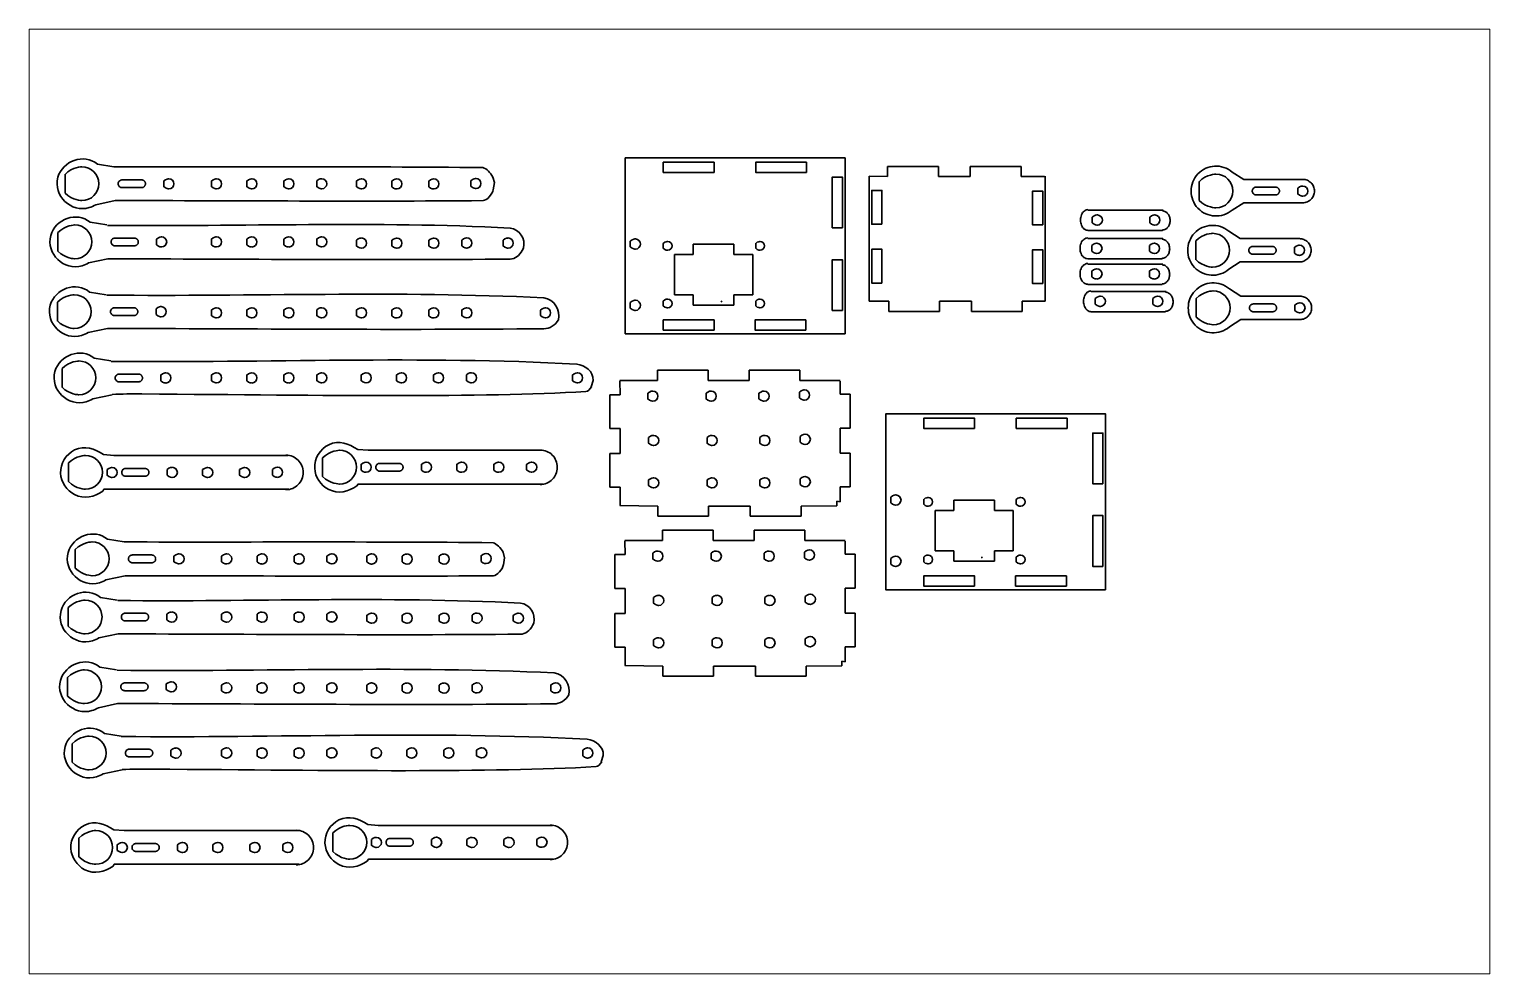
# Model space of a CAD drawing. Header units: inches. Extents: x 0 to 432, y 0 to 279.
import ezdxf

# ---------------------------------------------------------------- set-up
doc = ezdxf.new("R2010")
doc.units = ezdxf.units.IN
doc.header["$MEASUREMENT"] = 0
doc.layers.add('Layer 1', color=7, linetype='Continuous')

# ---------------------------------------------------------------- blocks, each defined once
blk = doc.blocks.new('block 2')
at = {"layer": 'Layer 1', "lineweight": 0}
blk.add_lwpolyline([(0, 279.4), (431.8, 279.4), (431.8, 0), (0, 0), (0, 279.4)], dxfattribs=at)
at = {"layer": 'Layer 1', "color": 7, "lineweight": 35}
for points in [[(241.21, 189.31), (176.21, 189.31), (176.21, 241.31), (241.21, 241.31), (241.21, 189.31)], [(202.45, 237.05), (187.45, 237.05), (187.45, 240.05), (202.45, 240.05), (202.45, 237.05)], [(229.79, 237.05), (214.79, 237.05), (214.79, 240.05), (229.79, 240.05), (229.79, 237.05)], [(253.78, 235.8), (253.78, 238.8)], [(253.78, 238.8), (268.78, 238.8)], [(268.78, 238.8), (268.78, 235.8)], [(278.23, 235.8), (278.23, 238.8)], [(278.23, 238.8), (293.23, 238.8)], [(293.23, 238.8), (293.23, 235.8)], [(359.04, 234.97), (355.64, 237.15), (355.06, 237.59), (354.46, 237.97), (353.83, 238.29), (353.18, 238.54), (352.51, 238.72), (351.83, 238.84), (351.15, 238.9), (350.46, 238.9), (349.78, 238.83), (349.11, 238.7), (348.45, 238.5), (347.81, 238.25), (347.19, 237.93), (346.59, 237.55), (346.03, 237.11), (345.5, 236.6), (345.03, 236.05), (344.62, 235.47), (344.27, 234.85), (343.99, 234.22), (343.77, 233.56), (343.61, 232.89), (343.51, 232.21), (343.48, 231.53), (343.51, 230.84), (343.61, 230.16), (343.77, 229.49), (343.99, 228.84), (344.27, 228.2), (344.62, 227.59), (345.03, 227), (345.5, 226.45), (346.03, 225.95), (346.59, 225.51), (347.19, 225.13), (347.81, 224.81), (348.45, 224.55), (349.11, 224.36), (349.78, 224.23), (350.46, 224.16), (351.15, 224.15), (351.83, 224.21), (352.51, 224.33), (353.18, 224.52), (353.83, 224.77), (354.46, 225.08), (355.06, 225.46), (355.64, 225.9), (359.04, 228.07)], [(27.46, 234.83), (27.3, 234.82), (27.16, 234.79), (27.01, 234.74), (26.88, 234.67), (26.76, 234.59), (26.64, 234.49), (26.54, 234.38), (26.46, 234.25), (26.39, 234.12), (26.34, 233.97), (26.32, 233.83), (26.31, 233.68), (26.32, 233.53), (26.34, 233.38), (26.39, 233.24), (26.46, 233.1), (26.54, 232.98), (26.64, 232.86), (26.76, 232.77), (26.88, 232.68), (27.01, 232.62), (27.16, 232.57), (27.3, 232.54), (27.46, 232.53)], [(33.21, 234.83), (27.46, 234.83)], [(33.21, 232.53), (33.32, 232.54), (33.44, 232.55), (33.55, 232.58), (33.65, 232.62), (33.75, 232.67), (33.85, 232.73), (33.94, 232.79), (34.02, 232.87), (34.09, 232.95), (34.16, 233.04), (34.22, 233.13), (34.27, 233.23), (34.3, 233.34), (34.33, 233.45), (34.35, 233.56), (34.36, 233.68), (34.35, 233.8), (34.33, 233.91), (34.3, 234.02), (34.27, 234.13), (34.22, 234.23), (34.16, 234.32), (34.09, 234.41), (34.02, 234.49), (33.94, 234.57), (33.85, 234.63), (33.75, 234.69), (33.65, 234.74), (33.55, 234.78), (33.44, 234.81), (33.32, 234.82), (33.21, 234.83)], [(240.39, 220.68), (237.39, 220.68), (237.39, 235.68), (240.39, 235.68), (240.39, 220.68)], [(248.31, 235.92), (248.31, 198.92)], [(248.31, 235.92), (253.78, 235.8)], [(268.78, 235.8), (278.23, 235.8)], [(293.23, 235.8), (300.15, 235.8)], [(300.31, 198.92), (300.31, 235.92)], [(359.04, 234.97), (376.52, 234.97)], [(376.52, 228.07), (376.87, 228.09), (377.21, 228.14), (377.54, 228.23), (377.86, 228.34), (378.16, 228.49), (378.45, 228.66), (378.71, 228.86), (378.96, 229.08), (379.18, 229.33), (379.38, 229.59), (379.55, 229.88), (379.7, 230.18), (379.81, 230.5), (379.9, 230.83), (379.95, 231.17), (379.97, 231.52), (379.95, 231.88), (379.9, 232.22), (379.81, 232.55), (379.7, 232.87), (379.55, 233.17), (379.38, 233.45), (379.18, 233.72), (378.96, 233.96), (378.71, 234.18), (378.45, 234.38), (378.16, 234.56), (377.86, 234.7), (377.54, 234.82), (377.21, 234.9), (376.87, 234.95), (376.52, 234.97)], [(27.46, 232.53), (33.21, 232.53)], [(252.11, 221.7), (249.11, 221.7), (249.11, 231.7), (252.11, 231.7), (252.11, 221.7)], [(299.62, 221.53), (296.62, 221.53), (296.62, 231.53), (299.62, 231.53), (299.62, 221.53)], [(362.72, 232.67), (362.57, 232.66), (362.42, 232.63), (362.28, 232.58), (362.14, 232.52), (362.02, 232.44), (361.91, 232.34), (361.81, 232.22), (361.72, 232.1), (361.65, 231.96), (361.61, 231.82), (361.58, 231.67), (361.57, 231.52), (361.58, 231.37), (361.61, 231.23), (361.65, 231.08), (361.72, 230.95), (361.81, 230.82), (361.91, 230.71), (362.02, 230.61), (362.14, 230.53), (362.28, 230.46), (362.42, 230.41), (362.57, 230.38), (362.72, 230.37)], [(368.47, 232.67), (362.72, 232.67)], [(362.72, 230.37), (368.47, 230.37)], [(368.47, 230.37), (368.59, 230.38), (368.7, 230.4), (368.81, 230.42), (368.92, 230.46), (369.02, 230.51), (369.11, 230.57), (369.2, 230.64), (369.28, 230.71), (369.35, 230.79), (369.42, 230.88), (369.48, 230.97), (369.53, 231.07), (369.57, 231.18), (369.59, 231.29), (369.61, 231.41), (369.62, 231.52), (369.61, 231.64), (369.59, 231.75), (369.57, 231.86), (369.53, 231.97), (369.48, 232.07), (369.42, 232.17), (369.35, 232.25), (369.28, 232.34), (369.2, 232.41), (369.11, 232.48), (369.02, 232.53), (368.92, 232.58), (368.81, 232.62), (368.7, 232.65), (368.59, 232.67), (368.47, 232.67)], [(313.03, 226.03), (312.73, 226.01), (312.44, 225.93), (312.17, 225.8), (311.91, 225.62), (311.66, 225.4), (311.44, 225.14), (311.25, 224.84), (311.08, 224.5), (310.95, 224.13), (310.86, 223.75), (310.8, 223.36), (310.78, 222.96), (310.8, 222.56), (310.86, 222.17), (310.95, 221.79), (311.08, 221.42), (311.25, 221.09), (311.44, 220.78), (311.66, 220.52), (311.91, 220.3), (312.17, 220.12), (312.44, 219.99), (312.73, 219.91), (313.03, 219.89)], [(313.03, 225.83), (335.26, 225.83)], [(335.03, 220), (335.26, 220.01), (335.48, 220.05), (335.7, 220.12), (335.91, 220.22), (336.1, 220.34), (336.29, 220.48), (336.46, 220.64), (336.62, 220.82), (336.77, 221.02), (336.9, 221.24), (337.01, 221.47), (337.1, 221.72), (337.18, 221.98), (337.24, 222.25), (337.27, 222.53), (337.28, 222.82), (337.27, 223.11), (337.24, 223.39), (337.18, 223.66), (337.1, 223.92), (337.01, 224.17), (336.9, 224.4), (336.77, 224.62), (336.62, 224.82), (336.46, 225), (336.29, 225.16), (336.1, 225.3), (335.91, 225.42), (335.7, 225.52), (335.48, 225.59), (335.26, 225.63), (335.03, 225.65)], [(376.52, 228.07), (359.04, 228.07)], [(358.05, 217.45), (354.65, 219.63), (354.07, 220.07), (353.47, 220.45), (352.84, 220.77), (352.18, 221.01), (351.52, 221.2), (350.84, 221.32), (350.16, 221.38), (349.47, 221.38), (348.79, 221.31), (348.12, 221.18), (347.46, 220.98), (346.81, 220.73), (346.19, 220.41), (345.6, 220.03), (345.04, 219.58), (344.51, 219.08), (344.04, 218.53), (343.63, 217.94), (343.28, 217.33), (342.99, 216.69), (342.77, 216.04), (342.62, 215.37), (342.52, 214.69), (342.49, 214.01), (342.52, 213.32), (342.62, 212.64), (342.77, 211.97), (342.99, 211.32), (343.28, 210.68), (343.63, 210.07), (344.04, 209.48), (344.51, 208.93), (345.04, 208.43), (345.6, 207.99), (346.19, 207.61), (346.81, 207.29), (347.46, 207.03), (348.12, 206.84), (348.79, 206.71), (349.47, 206.64), (350.16, 206.63), (350.84, 206.69), (351.52, 206.81), (352.18, 207), (352.84, 207.25), (353.47, 207.56), (354.07, 207.94), (354.65, 208.38), (358.05, 210.55)], [(25.36, 217.63), (25.2, 217.62), (25.06, 217.59), (24.91, 217.54), (24.78, 217.47), (24.66, 217.39), (24.54, 217.29), (24.44, 217.18), (24.36, 217.05), (24.29, 216.92), (24.24, 216.77), (24.22, 216.63), (24.21, 216.48), (24.22, 216.33), (24.24, 216.18), (24.29, 216.04), (24.36, 215.9), (24.44, 215.78), (24.54, 215.66), (24.66, 215.57), (24.78, 215.48), (24.91, 215.42), (25.06, 215.37), (25.2, 215.34), (25.36, 215.33)], [(31.11, 217.63), (25.36, 217.63)], [(31.11, 215.33), (31.22, 215.34), (31.34, 215.35), (31.45, 215.38), (31.55, 215.42), (31.65, 215.47), (31.75, 215.53), (31.84, 215.59), (31.92, 215.67), (31.99, 215.75), (32.06, 215.84), (32.12, 215.93), (32.17, 216.03), (32.2, 216.14), (32.23, 216.25), (32.25, 216.36), (32.26, 216.48), (32.25, 216.6), (32.23, 216.71), (32.2, 216.82), (32.17, 216.93), (32.12, 217.03), (32.06, 217.12), (31.99, 217.21), (31.92, 217.29), (31.84, 217.37), (31.75, 217.43), (31.65, 217.49), (31.55, 217.54), (31.45, 217.58), (31.34, 217.61), (31.22, 217.62), (31.11, 217.63)], [(312.92, 217.65), (312.62, 217.63), (312.33, 217.55), (312.05, 217.42), (311.79, 217.24), (311.55, 217.02), (311.33, 216.76), (311.13, 216.46), (310.97, 216.12), (310.84, 215.75), (310.74, 215.37), (310.68, 214.98), (310.67, 214.58), (310.68, 214.18), (310.74, 213.79), (310.84, 213.41), (310.97, 213.04), (311.13, 212.7), (311.33, 212.4), (311.55, 212.14), (311.79, 211.92), (312.05, 211.74), (312.33, 211.61), (312.62, 211.53), (312.92, 211.51)], [(312.92, 217.45), (335.15, 217.45)], [(335.03, 219.84), (313.03, 219.84)], [(334.92, 211.62), (335.15, 211.63), (335.37, 211.67), (335.59, 211.74), (335.79, 211.84), (335.99, 211.96), (336.17, 212.1), (336.35, 212.26), (336.51, 212.44), (336.65, 212.64), (336.78, 212.86), (336.89, 213.09), (336.99, 213.34), (337.06, 213.6), (337.12, 213.87), (337.15, 214.15), (337.17, 214.44), (337.15, 214.73), (337.12, 215.01), (337.06, 215.28), (336.99, 215.54), (336.89, 215.79), (336.78, 216.02), (336.65, 216.24), (336.51, 216.44), (336.35, 216.62), (336.17, 216.78), (335.99, 216.92), (335.79, 217.04), (335.59, 217.14), (335.37, 217.21), (335.15, 217.25), (334.92, 217.26)], [(358.05, 217.45), (375.52, 217.45)], [(375.52, 210.55), (375.88, 210.57), (376.22, 210.62), (376.55, 210.71), (376.87, 210.82), (377.17, 210.97), (377.45, 211.14), (377.72, 211.34), (377.96, 211.56), (378.19, 211.81), (378.38, 212.07), (378.56, 212.36), (378.7, 212.66), (378.82, 212.98), (378.9, 213.31), (378.96, 213.65), (378.97, 214), (378.96, 214.35), (378.9, 214.7), (378.82, 215.03), (378.7, 215.34), (378.56, 215.65), (378.38, 215.93), (378.19, 216.2), (377.96, 216.44), (377.72, 216.66), (377.45, 216.86), (377.17, 217.04), (376.87, 217.18), (376.55, 217.3), (376.22, 217.38), (375.88, 217.43), (375.52, 217.45)], [(25.36, 215.33), (31.11, 215.33)], [(190.77, 200.78), (190.77, 212.8)], [(190.77, 212.8), (196.29, 212.8)], [(208.36, 215.81), (196.29, 215.81)], [(196.29, 215.81), (196.29, 212.8)], [(208.36, 212.8), (208.36, 215.81)], [(208.36, 212.8), (213.88, 212.8)], [(213.88, 212.8), (213.88, 200.78)], [(252.11, 204.31), (249.11, 204.31), (249.11, 214.31), (252.11, 214.31), (252.11, 204.31)], [(299.62, 204.18), (296.62, 204.18), (296.62, 214.18), (299.62, 214.18), (299.62, 204.18)], [(361.72, 215.15), (361.57, 215.14), (361.42, 215.11), (361.28, 215.06), (361.15, 215), (361.03, 214.92), (360.91, 214.82), (360.81, 214.7), (360.73, 214.58), (360.66, 214.44), (360.61, 214.3), (360.58, 214.15), (360.57, 214), (360.58, 213.85), (360.61, 213.71), (360.66, 213.56), (360.73, 213.43), (360.81, 213.3), (360.91, 213.19), (361.03, 213.09), (361.15, 213.01), (361.28, 212.94), (361.42, 212.89), (361.57, 212.86), (361.72, 212.85)], [(367.47, 215.15), (361.72, 215.15)], [(361.72, 212.85), (367.47, 212.85)], [(367.47, 212.85), (367.59, 212.86), (367.71, 212.87), (367.82, 212.9), (367.92, 212.94), (368.02, 212.99), (368.12, 213.05), (368.21, 213.11), (368.29, 213.19), (368.36, 213.27), (368.43, 213.36), (368.49, 213.45), (368.53, 213.55), (368.57, 213.66), (368.6, 213.77), (368.62, 213.88), (368.62, 214), (368.62, 214.12), (368.6, 214.23), (368.57, 214.34), (368.53, 214.45), (368.49, 214.55), (368.43, 214.64), (368.36, 214.73), (368.29, 214.81), (368.21, 214.89), (368.12, 214.96), (368.02, 215.01), (367.92, 215.06), (367.82, 215.1), (367.71, 215.13), (367.59, 215.15), (367.47, 215.15)], [(240.39, 196.23), (237.39, 196.23), (237.39, 211.23), (240.39, 211.23), (240.39, 196.23)], [(312.92, 210.08), (312.62, 210.06), (312.33, 209.98), (312.05, 209.85), (311.79, 209.67), (311.55, 209.45), (311.33, 209.19), (311.13, 208.88), (310.97, 208.55), (310.84, 208.18), (310.74, 207.8), (310.68, 207.41), (310.67, 207.01), (310.68, 206.61), (310.74, 206.22), (310.84, 205.84), (310.97, 205.47), (311.13, 205.13), (311.33, 204.83), (311.55, 204.57), (311.79, 204.35), (312.05, 204.17), (312.33, 204.04), (312.62, 203.96), (312.92, 203.94)], [(334.92, 211.46), (312.92, 211.46)], [(312.92, 209.88), (335.15, 209.88)], [(334.92, 204.04), (335.15, 204.06), (335.37, 204.1), (335.59, 204.17), (335.79, 204.27), (335.99, 204.39), (336.17, 204.53), (336.35, 204.69), (336.51, 204.87), (336.65, 205.07), (336.78, 205.29), (336.89, 205.52), (336.99, 205.77), (337.06, 206.03), (337.12, 206.3), (337.15, 206.58), (337.17, 206.87), (337.15, 207.16), (337.12, 207.44), (337.06, 207.71), (336.99, 207.97), (336.89, 208.22), (336.78, 208.45), (336.65, 208.67), (336.51, 208.87), (336.35, 209.05), (336.17, 209.21), (335.99, 209.35), (335.79, 209.47), (335.59, 209.57), (335.37, 209.64), (335.15, 209.68), (334.92, 209.69)], [(375.52, 210.55), (358.05, 210.55)], [(334.92, 203.89), (312.92, 203.89)], [(358.2, 200.42), (354.81, 202.6), (354.23, 203.04), (353.62, 203.42), (352.99, 203.74), (352.34, 203.99), (351.67, 204.17), (351, 204.29), (350.31, 204.35), (349.63, 204.35), (348.95, 204.28), (348.27, 204.15), (347.61, 203.95), (346.97, 203.7), (346.35, 203.38), (345.76, 203), (345.19, 202.55), (344.67, 202.05), (344.19, 201.5), (343.78, 200.92), (343.44, 200.3), (343.15, 199.66), (342.93, 199.01), (342.77, 198.34), (342.68, 197.66), (342.65, 196.98), (342.68, 196.29), (342.77, 195.61), (342.93, 194.94), (343.15, 194.29), (343.44, 193.65), (343.78, 193.04), (344.19, 192.45), (344.67, 191.9), (345.19, 191.4), (345.76, 190.96), (346.35, 190.58), (346.97, 190.26), (347.61, 190), (348.27, 189.81), (348.95, 189.68), (349.63, 189.61), (350.31, 189.6), (351, 189.66), (351.67, 189.78), (352.34, 189.97), (352.99, 190.22), (353.62, 190.53), (354.23, 190.91), (354.81, 191.35), (358.2, 193.52)], [(196.29, 200.78), (190.77, 200.78)], [(196.29, 197.78), (196.29, 200.78)], [(213.88, 200.78), (208.36, 200.78)], [(208.36, 200.78), (208.36, 197.78)], [(248.31, 198.92), (254.14, 198.92)], [(254.14, 198.92), (254.14, 195.92)], [(269.14, 195.92), (269.14, 198.92)], [(269.14, 198.92), (278.59, 198.92)], [(278.59, 198.92), (278.59, 195.92)], [(293.59, 195.92), (293.59, 198.92)], [(293.59, 198.92), (300.31, 198.92)], [(313.93, 201.98), (313.63, 201.96), (313.34, 201.88), (313.06, 201.75), (312.8, 201.57), (312.56, 201.35), (312.34, 201.09), (312.14, 200.79), (311.98, 200.45), (311.85, 200.08), (311.75, 199.7), (311.69, 199.31), (311.68, 198.91), (311.69, 198.51), (311.75, 198.12), (311.85, 197.74), (311.98, 197.37), (312.14, 197.04), (312.34, 196.73), (312.56, 196.47), (312.8, 196.25), (313.06, 196.07), (313.34, 195.94), (313.63, 195.86), (313.93, 195.84)], [(313.93, 201.78), (336.16, 201.78)], [(335.93, 195.95), (336.16, 195.96), (336.38, 196), (336.6, 196.07), (336.8, 196.17), (337, 196.29), (337.18, 196.43), (337.36, 196.59), (337.52, 196.77), (337.66, 196.97), (337.79, 197.19), (337.9, 197.42), (338, 197.67), (338.08, 197.93), (338.13, 198.2), (338.16, 198.48), (338.18, 198.77), (338.16, 199.06), (338.13, 199.34), (338.08, 199.61), (338, 199.87), (337.9, 200.12), (337.79, 200.35), (337.66, 200.57), (337.52, 200.77), (337.36, 200.95), (337.18, 201.11), (337, 201.25), (336.8, 201.37), (336.6, 201.47), (336.38, 201.54), (336.16, 201.58), (335.93, 201.6)], [(358.2, 200.42), (375.68, 200.42)], [(375.68, 193.52), (376.03, 193.54), (376.38, 193.59), (376.71, 193.68), (377.02, 193.79), (377.33, 193.94), (377.61, 194.11), (377.88, 194.31), (378.12, 194.53), (378.34, 194.78), (378.54, 195.04), (378.71, 195.33), (378.86, 195.63), (378.98, 195.95), (379.06, 196.28), (379.11, 196.62), (379.13, 196.97), (379.11, 197.32), (379.06, 197.67), (378.98, 198), (378.86, 198.31), (378.71, 198.62), (378.54, 198.9), (378.34, 199.17), (378.12, 199.41), (377.88, 199.63), (377.61, 199.83), (377.33, 200.01), (377.02, 200.15), (376.71, 200.27), (376.38, 200.35), (376.03, 200.4), (375.68, 200.42)], [(25.19, 196.99), (25.04, 196.98), (24.89, 196.96), (24.75, 196.91), (24.62, 196.84), (24.49, 196.76), (24.38, 196.66), (24.28, 196.55), (24.2, 196.42), (24.13, 196.28), (24.08, 196.14), (24.05, 195.99), (24.04, 195.85), (24.05, 195.7), (24.08, 195.55), (24.13, 195.41), (24.2, 195.27), (24.28, 195.14), (24.38, 195.03), (24.49, 194.93), (24.62, 194.85), (24.75, 194.78), (24.89, 194.73), (25.04, 194.71), (25.19, 194.69)], [(30.94, 196.99), (25.19, 196.99)], [(25.19, 194.69), (30.94, 194.69)], [(30.94, 194.69), (31.06, 194.7), (31.17, 194.72), (31.28, 194.75), (31.39, 194.79), (31.49, 194.83), (31.58, 194.89), (31.67, 194.96), (31.75, 195.03), (31.83, 195.11), (31.89, 195.2), (31.95, 195.3), (32, 195.4), (32.04, 195.5), (32.07, 195.61), (32.08, 195.73), (32.09, 195.85), (32.08, 195.96), (32.07, 196.08), (32.04, 196.19), (32, 196.29), (31.95, 196.39), (31.89, 196.49), (31.83, 196.58), (31.75, 196.66), (31.67, 196.73), (31.58, 196.8), (31.49, 196.86), (31.39, 196.9), (31.28, 196.94), (31.17, 196.97), (31.06, 196.99), (30.94, 196.99)], [(208.36, 197.78), (196.29, 197.78)], [(254.14, 195.92), (269.14, 195.92)], [(278.59, 195.92), (293.59, 195.92)], [(335.93, 195.79), (313.93, 195.79)], [(361.88, 198.12), (361.73, 198.11), (361.58, 198.08), (361.44, 198.03), (361.31, 197.97), (361.18, 197.89), (361.07, 197.79), (360.97, 197.67), (360.89, 197.55), (360.82, 197.41), (360.77, 197.27), (360.74, 197.12), (360.73, 196.97), (360.74, 196.82), (360.77, 196.68), (360.82, 196.53), (360.89, 196.4), (360.97, 196.27), (361.07, 196.16), (361.18, 196.06), (361.31, 195.98), (361.44, 195.91), (361.58, 195.86), (361.73, 195.83), (361.88, 195.82)], [(367.63, 198.12), (361.88, 198.12)], [(361.88, 195.82), (367.63, 195.82)], [(367.63, 195.82), (367.75, 195.83), (367.86, 195.85), (367.97, 195.87), (368.08, 195.91), (368.18, 195.96), (368.27, 196.02), (368.36, 196.08), (368.44, 196.16), (368.52, 196.24), (368.59, 196.33), (368.64, 196.42), (368.69, 196.52), (368.73, 196.63), (368.76, 196.74), (368.78, 196.85), (368.78, 196.97), (368.78, 197.09), (368.76, 197.2), (368.73, 197.31), (368.69, 197.42), (368.64, 197.52), (368.59, 197.61), (368.52, 197.7), (368.44, 197.78), (368.36, 197.86), (368.27, 197.93), (368.18, 197.98), (368.08, 198.03), (367.97, 198.07), (367.86, 198.1), (367.75, 198.12), (367.63, 198.12)], [(202.45, 190.4), (187.45, 190.4), (187.45, 193.4), (202.45, 193.4), (202.45, 190.4)], [(229.59, 190.4), (214.59, 190.4), (214.59, 193.4), (229.59, 193.4), (229.59, 190.4)], [(375.68, 193.52), (358.2, 193.52)], [(26.57, 177.4), (26.42, 177.39), (26.27, 177.36), (26.13, 177.31), (26, 177.24), (25.87, 177.16), (25.76, 177.06), (25.66, 176.95), (25.58, 176.82), (25.51, 176.68), (25.46, 176.54), (25.43, 176.4), (25.42, 176.25), (25.43, 176.1), (25.46, 175.95), (25.51, 175.81), (25.58, 175.67), (25.66, 175.54), (25.76, 175.43), (25.87, 175.33), (26, 175.25), (26.13, 175.18), (26.27, 175.14), (26.42, 175.11), (26.57, 175.1)], [(32.32, 177.4), (26.57, 177.4)], [(32.32, 175.1), (32.44, 175.1), (32.55, 175.12), (32.66, 175.15), (32.77, 175.19), (32.87, 175.24), (32.96, 175.29), (33.05, 175.36), (33.13, 175.43), (33.21, 175.51), (33.27, 175.6), (33.33, 175.7), (33.38, 175.8), (33.42, 175.9), (33.45, 176.01), (33.46, 176.13), (33.47, 176.25), (33.46, 176.36), (33.45, 176.48), (33.42, 176.59), (33.38, 176.69), (33.33, 176.79), (33.27, 176.89), (33.21, 176.98), (33.13, 177.06), (33.05, 177.13), (32.96, 177.2), (32.87, 177.26), (32.77, 177.31), (32.66, 177.34), (32.55, 177.37), (32.44, 177.39), (32.32, 177.4)], [(185.7, 175.53), (185.7, 178.53)], [(185.7, 178.53), (200.7, 178.53)], [(200.7, 178.53), (200.7, 175.53)], [(212.84, 175.53), (212.84, 178.53)], [(212.84, 178.53), (227.84, 178.53)], [(227.84, 178.53), (227.84, 175.53)], [(26.57, 175.1), (32.32, 175.1)], [(174.57, 175.53), (185.7, 175.53)], [(174.66, 171.29), (174.57, 175.39)], [(200.7, 175.53), (212.84, 175.53)], [(227.84, 175.53), (239.71, 175.53)], [(239.71, 171.43), (239.71, 175.33)], [(174.66, 171.29), (171.66, 171.29)], [(171.66, 171.29), (171.66, 161.29)], [(239.71, 171.43), (242.71, 171.43)], [(242.71, 171.43), (242.71, 161.43)], [(318.23, 113.59), (253.23, 113.59), (253.23, 165.59), (318.23, 165.59), (318.23, 113.59)], [(279.47, 161.33), (264.47, 161.33), (264.47, 164.33), (279.47, 164.33), (279.47, 161.33)], [(306.82, 161.33), (291.82, 161.33), (291.82, 164.33), (306.82, 164.33), (306.82, 161.33)], [(171.66, 161.29), (174.66, 161.29)], [(174.66, 161.29), (174.66, 153.9)], [(242.71, 161.43), (239.71, 161.43)], [(239.71, 161.43), (239.71, 154.04)], [(317.42, 144.96), (314.42, 144.96), (314.42, 159.96), (317.42, 159.96), (317.42, 144.96)], [(25.04, 153.33), (76.52, 153.33)], [(75.9, 143.19), (76.43, 143.22), (76.93, 143.29), (77.42, 143.42), (77.89, 143.59), (78.34, 143.81), (78.76, 144.06), (79.15, 144.36), (79.52, 144.68), (79.85, 145.05), (80.14, 145.44), (80.4, 145.86), (80.61, 146.31), (80.78, 146.78), (80.91, 147.27), (80.99, 147.77), (81.01, 148.3), (80.99, 148.82), (80.91, 149.33), (80.78, 149.82), (80.61, 150.28), (80.4, 150.73), (80.14, 151.15), (79.85, 151.55), (79.52, 151.91), (79.15, 152.24), (78.76, 152.53), (78.34, 152.79), (77.89, 153), (77.42, 153.17), (76.93, 153.3), (76.43, 153.38), (75.9, 153.4)], [(100.16, 154.85), (151.64, 154.85)], [(151.02, 144.71), (151.55, 144.74), (152.05, 144.82), (152.54, 144.94), (153.01, 145.11), (153.46, 145.33), (153.88, 145.59), (154.27, 145.88), (154.64, 146.21), (154.97, 146.57), (155.26, 146.96), (155.52, 147.39), (155.73, 147.83), (155.9, 148.3), (156.03, 148.79), (156.11, 149.3), (156.13, 149.82), (156.11, 150.34), (156.03, 150.85), (155.9, 151.34), (155.73, 151.81), (155.52, 152.25), (155.26, 152.68), (154.97, 153.07), (154.64, 153.43), (154.27, 153.76), (153.88, 154.05), (153.46, 154.31), (153.01, 154.53), (152.54, 154.7), (152.05, 154.82), (151.55, 154.9), (151.02, 154.93)], [(174.66, 153.9), (171.66, 153.9)], [(171.66, 153.9), (171.66, 143.9)], [(239.71, 154.04), (242.71, 154.04)], [(242.71, 154.04), (242.71, 144.04)], [(28.5, 149.46), (28.35, 149.45), (28.2, 149.42), (28.06, 149.37), (27.93, 149.31), (27.8, 149.22), (27.69, 149.13), (27.59, 149.01), (27.51, 148.89), (27.44, 148.75), (27.39, 148.61), (27.36, 148.46), (27.35, 148.31), (27.36, 148.16), (27.39, 148.02), (27.44, 147.87), (27.51, 147.74), (27.59, 147.61), (27.69, 147.5), (27.8, 147.4), (27.93, 147.31), (28.06, 147.25), (28.2, 147.2), (28.35, 147.17), (28.5, 147.16)], [(34.25, 149.46), (28.5, 149.46)], [(28.5, 147.16), (34.25, 147.16)], [(34.25, 147.16), (34.37, 147.17), (34.48, 147.18), (34.59, 147.21), (34.7, 147.25), (34.8, 147.3), (34.89, 147.36), (34.98, 147.42), (35.06, 147.5), (35.14, 147.58), (35.2, 147.67), (35.26, 147.76), (35.31, 147.86), (35.35, 147.97), (35.38, 148.08), (35.4, 148.19), (35.4, 148.31), (35.4, 148.43), (35.38, 148.54), (35.35, 148.65), (35.31, 148.76), (35.26, 148.86), (35.2, 148.95), (35.14, 149.04), (35.06, 149.12), (34.98, 149.2), (34.89, 149.26), (34.8, 149.32), (34.7, 149.37), (34.59, 149.41), (34.48, 149.44), (34.37, 149.45), (34.25, 149.46)], [(103.62, 150.98), (103.47, 150.97), (103.32, 150.94), (103.18, 150.9), (103.05, 150.83), (102.92, 150.75), (102.81, 150.65), (102.71, 150.54), (102.63, 150.41), (102.56, 150.27), (102.51, 150.13), (102.48, 149.98), (102.47, 149.83), (102.48, 149.69), (102.51, 149.54), (102.56, 149.4), (102.63, 149.26), (102.71, 149.13), (102.81, 149.02), (102.92, 148.92), (103.05, 148.84), (103.18, 148.77), (103.32, 148.72), (103.47, 148.69), (103.62, 148.68)], [(109.37, 150.98), (103.62, 150.98)], [(103.62, 148.68), (109.37, 148.68)], [(109.37, 148.68), (109.49, 148.69), (109.6, 148.71), (109.71, 148.74), (109.82, 148.77), (109.92, 148.82), (110.01, 148.88), (110.1, 148.95), (110.18, 149.02), (110.26, 149.1), (110.32, 149.19), (110.38, 149.29), (110.43, 149.39), (110.47, 149.49), (110.5, 149.6), (110.51, 149.72), (110.52, 149.83), (110.51, 149.95), (110.5, 150.07), (110.47, 150.18), (110.43, 150.28), (110.38, 150.38), (110.32, 150.48), (110.26, 150.57), (110.18, 150.65), (110.1, 150.72), (110.01, 150.79), (109.92, 150.84), (109.82, 150.89), (109.71, 150.93), (109.6, 150.96), (109.49, 150.98), (109.37, 150.98)], [(76.73, 143.33), (24.82, 143.33)], [(151.85, 144.86), (99.94, 144.86)], [(171.66, 143.9), (174.66, 143.9)], [(174.66, 143.9), (174.66, 138.53)], [(239.71, 144.04), (239.71, 139.59)], [(242.71, 144.04), (239.71, 144.04)], [(174.57, 138.53), (185.85, 138.33)], [(185.85, 138.33), (185.85, 135.33)], [(200.85, 135.33), (200.85, 138.33)], [(200.85, 138.33), (213.19, 138.33)], [(213.19, 138.33), (213.19, 135.33)], [(228.19, 138.33), (238.79, 138.43)], [(228.19, 135.33), (228.19, 138.33)], [(238.79, 138.43), (238.79, 139.79)], [(238.79, 139.79), (239.71, 139.59)], [(285.38, 140.09), (273.32, 140.09)], [(273.32, 140.09), (273.32, 137.08)], [(285.38, 137.08), (285.38, 140.09)], [(185.85, 135.33), (200.85, 135.33)], [(213.19, 135.33), (228.19, 135.33)], [(267.79, 125.06), (267.79, 137.08)], [(267.79, 137.08), (273.32, 137.08)], [(285.38, 137.08), (290.91, 137.08)], [(290.91, 137.08), (290.91, 125.06)], [(317.42, 120.51), (314.42, 120.51), (314.42, 135.51), (317.42, 135.51), (317.42, 120.51)], [(187.2, 128.21), (187.2, 131.21)], [(187.2, 131.21), (202.2, 131.21)], [(202.2, 131.21), (202.2, 128.21)], [(214.34, 128.21), (214.34, 131.21)], [(214.34, 131.21), (229.34, 131.21)], [(229.34, 131.21), (229.34, 128.21)], [(176.07, 128.21), (187.2, 128.21)], [(176.16, 123.98), (176.07, 128.08)], [(202.2, 128.21), (214.34, 128.21)], [(229.34, 128.21), (241.21, 128.21)], [(241.21, 124.11), (241.21, 128.01)], [(30.49, 123.88), (30.34, 123.87), (30.19, 123.84), (30.05, 123.79), (29.92, 123.72), (29.79, 123.64), (29.68, 123.54), (29.58, 123.43), (29.49, 123.3), (29.43, 123.16), (29.38, 123.02), (29.35, 122.88), (29.34, 122.73), (29.35, 122.58), (29.38, 122.43), (29.43, 122.29), (29.49, 122.15), (29.58, 122.03), (29.68, 121.91), (29.79, 121.81), (29.92, 121.73), (30.05, 121.66), (30.19, 121.62), (30.34, 121.59), (30.49, 121.58)], [(36.24, 123.88), (30.49, 123.88)], [(30.49, 121.58), (36.24, 121.58)], [(36.24, 121.58), (36.36, 121.58), (36.47, 121.6), (36.58, 121.63), (36.69, 121.67), (36.79, 121.72), (36.88, 121.77), (36.97, 121.84), (37.05, 121.91), (37.13, 122), (37.19, 122.08), (37.25, 122.18), (37.3, 122.28), (37.34, 122.38), (37.37, 122.5), (37.38, 122.61), (37.39, 122.73), (37.38, 122.84), (37.37, 122.96), (37.34, 123.07), (37.3, 123.17), (37.25, 123.27), (37.19, 123.37), (37.13, 123.46), (37.05, 123.54), (36.97, 123.61), (36.88, 123.68), (36.79, 123.74), (36.69, 123.79), (36.58, 123.82), (36.47, 123.85), (36.36, 123.87), (36.24, 123.88)], [(176.16, 123.98), (173.16, 123.98)], [(173.16, 123.98), (173.16, 113.98)], [(241.21, 124.11), (244.21, 124.11)], [(244.21, 124.11), (244.21, 114.11)], [(273.32, 125.06), (267.79, 125.06)], [(273.32, 122.06), (273.32, 125.06)], [(285.38, 122.06), (273.32, 122.06)], [(290.91, 125.06), (285.38, 125.06)], [(285.38, 125.06), (285.38, 122.06)], [(279.47, 114.68), (264.47, 114.68), (264.47, 117.68), (279.47, 117.68), (279.47, 114.68)], [(306.62, 114.68), (291.61, 114.68), (291.61, 117.68), (306.62, 117.68), (306.62, 114.68)], [(173.16, 113.98), (176.16, 113.98)], [(176.16, 113.98), (176.16, 106.58)], [(244.21, 114.11), (241.21, 114.11)], [(241.21, 114.11), (241.21, 106.72)], [(28.39, 106.68), (28.24, 106.67), (28.09, 106.64), (27.95, 106.59), (27.82, 106.52), (27.69, 106.44), (27.58, 106.34), (27.48, 106.23), (27.39, 106.1), (27.33, 105.96), (27.28, 105.82), (27.25, 105.68), (27.24, 105.53), (27.25, 105.38), (27.28, 105.23), (27.33, 105.09), (27.39, 104.95), (27.48, 104.83), (27.58, 104.71), (27.69, 104.61), (27.82, 104.53), (27.95, 104.46), (28.09, 104.42), (28.24, 104.39), (28.39, 104.38)], [(34.14, 106.68), (28.39, 106.68)], [(28.39, 104.38), (34.14, 104.38)], [(34.14, 104.38), (34.26, 104.38), (34.37, 104.4), (34.48, 104.43), (34.59, 104.47), (34.69, 104.52), (34.78, 104.57), (34.87, 104.64), (34.95, 104.71), (35.03, 104.8), (35.09, 104.88), (35.15, 104.98), (35.2, 105.08), (35.24, 105.18), (35.27, 105.29), (35.28, 105.41), (35.29, 105.53), (35.28, 105.64), (35.27, 105.76), (35.24, 105.87), (35.2, 105.97), (35.15, 106.07), (35.09, 106.17), (35.03, 106.26), (34.95, 106.34), (34.87, 106.41), (34.78, 106.48), (34.69, 106.54), (34.59, 106.59), (34.48, 106.62), (34.37, 106.65), (34.26, 106.67), (34.14, 106.68)], [(176.16, 106.58), (173.16, 106.58)], [(173.16, 106.58), (173.16, 96.58)], [(241.21, 106.72), (244.21, 106.72)], [(244.21, 106.72), (244.21, 96.72)], [(173.16, 96.58), (176.16, 96.58)], [(176.16, 96.58), (176.16, 91.21)], [(241.21, 96.72), (241.21, 92.27)], [(244.21, 96.72), (241.21, 96.72)], [(176.07, 91.21), (187.35, 91.02)], [(187.35, 91.02), (187.35, 88.02)], [(202.35, 88.02), (202.35, 91.02)], [(202.35, 91.02), (214.69, 91.02)], [(214.69, 91.02), (214.69, 88.02)], [(229.69, 91.02), (240.29, 91.12)], [(229.69, 88.02), (229.69, 91.02)], [(240.29, 91.12), (240.29, 92.47)], [(240.29, 92.47), (241.21, 92.27)], [(187.35, 88.02), (202.35, 88.02)], [(214.69, 88.02), (229.69, 88.02)], [(28.23, 86.04), (28.07, 86.03), (27.93, 86), (27.78, 85.95), (27.65, 85.89), (27.53, 85.81), (27.41, 85.71), (27.31, 85.59), (27.23, 85.47), (27.16, 85.33), (27.11, 85.19), (27.09, 85.04), (27.08, 84.89), (27.09, 84.74), (27.11, 84.6), (27.16, 84.45), (27.23, 84.32), (27.31, 84.19), (27.41, 84.08), (27.53, 83.98), (27.65, 83.9), (27.78, 83.83), (27.93, 83.78), (28.07, 83.75), (28.23, 83.74)], [(33.98, 86.04), (28.23, 86.04)], [(28.23, 83.74), (33.98, 83.74)], [(33.98, 83.74), (34.09, 83.75), (34.21, 83.77), (34.32, 83.79), (34.42, 83.83), (34.52, 83.88), (34.62, 83.94), (34.71, 84.01), (34.79, 84.08), (34.86, 84.16), (34.93, 84.25), (34.99, 84.34), (35.04, 84.44), (35.07, 84.55), (35.1, 84.66), (35.12, 84.77), (35.13, 84.89), (35.12, 85.01), (35.1, 85.12), (35.07, 85.23), (35.04, 85.34), (34.99, 85.44), (34.93, 85.54), (34.86, 85.62), (34.79, 85.71), (34.71, 85.78), (34.62, 85.85), (34.52, 85.9), (34.42, 85.95), (34.32, 85.99), (34.21, 86.02), (34.09, 86.04), (33.98, 86.04)], [(29.61, 66.44), (29.45, 66.43), (29.31, 66.4), (29.16, 66.36), (29.03, 66.29), (28.91, 66.21), (28.79, 66.11), (28.69, 66), (28.61, 65.87), (28.54, 65.73), (28.49, 65.59), (28.47, 65.44), (28.46, 65.29), (28.47, 65.15), (28.49, 65), (28.54, 64.86), (28.61, 64.72), (28.69, 64.59), (28.79, 64.48), (28.91, 64.38), (29.03, 64.3), (29.16, 64.23), (29.31, 64.18), (29.45, 64.15), (29.61, 64.14)], [(35.36, 66.44), (29.61, 66.44)], [(35.36, 64.14), (35.47, 64.15), (35.59, 64.17), (35.7, 64.19), (35.8, 64.23), (35.9, 64.28), (36, 64.34), (36.09, 64.41), (36.17, 64.48), (36.24, 64.56), (36.31, 64.65), (36.37, 64.75), (36.42, 64.85), (36.45, 64.95), (36.48, 65.06), (36.5, 65.18), (36.51, 65.29), (36.5, 65.41), (36.48, 65.53), (36.45, 65.64), (36.42, 65.74), (36.37, 65.84), (36.31, 65.94), (36.24, 66.03), (36.17, 66.11), (36.09, 66.18), (36, 66.25), (35.9, 66.31), (35.8, 66.35), (35.7, 66.39), (35.59, 66.42), (35.47, 66.44), (35.36, 66.44)], [(29.61, 64.14), (35.36, 64.14)], [(103.2, 43.9), (154.67, 43.9)], [(154.06, 33.76), (154.58, 33.79), (155.09, 33.86), (155.58, 33.99), (156.05, 34.16), (156.49, 34.38), (156.91, 34.63), (157.31, 34.93), (157.67, 35.26), (158, 35.62), (158.29, 36.01), (158.55, 36.43), (158.77, 36.88), (158.94, 37.35), (159.06, 37.84), (159.14, 38.35), (159.17, 38.87), (159.14, 39.39), (159.06, 39.9), (158.94, 40.39), (158.77, 40.86), (158.55, 41.3), (158.29, 41.72), (158, 42.12), (157.67, 42.48), (157.31, 42.81), (156.91, 43.1), (156.49, 43.36), (156.05, 43.57), (155.58, 43.75), (155.09, 43.87), (154.58, 43.95), (154.06, 43.98)], [(28.08, 42.38), (79.55, 42.38)], [(78.94, 32.24), (79.46, 32.26), (79.97, 32.34), (80.46, 32.47), (80.93, 32.64), (81.37, 32.85), (81.79, 33.11), (82.19, 33.4), (82.55, 33.73), (82.88, 34.1), (83.17, 34.49), (83.43, 34.91), (83.65, 35.36), (83.82, 35.83), (83.94, 36.31), (84.02, 36.82), (84.05, 37.35), (84.02, 37.87), (83.94, 38.37), (83.82, 38.86), (83.65, 39.33), (83.43, 39.78), (83.17, 40.2), (82.88, 40.59), (82.55, 40.96), (82.19, 41.29), (81.79, 41.58), (81.37, 41.84), (80.93, 42.05), (80.46, 42.22), (79.97, 42.35), (79.46, 42.43), (78.94, 42.45)], [(106.66, 40.03), (106.5, 40.02), (106.36, 39.99), (106.21, 39.94), (106.08, 39.88), (105.96, 39.8), (105.84, 39.7), (105.74, 39.58), (105.66, 39.46), (105.59, 39.32), (105.54, 39.18), (105.52, 39.03), (105.51, 38.88), (105.52, 38.73), (105.54, 38.59), (105.59, 38.44), (105.66, 38.31), (105.74, 38.18), (105.84, 38.07), (105.96, 37.97), (106.08, 37.89), (106.21, 37.82), (106.36, 37.77), (106.5, 37.74), (106.66, 37.73)], [(112.41, 40.03), (106.66, 40.03)], [(112.41, 37.73), (112.52, 37.74), (112.64, 37.75), (112.75, 37.78), (112.85, 37.82), (112.95, 37.87), (113.05, 37.93), (113.14, 37.99), (113.22, 38.07), (113.29, 38.15), (113.36, 38.24), (113.42, 38.33), (113.47, 38.43), (113.5, 38.54), (113.53, 38.65), (113.55, 38.76), (113.56, 38.88), (113.55, 39), (113.53, 39.11), (113.5, 39.22), (113.47, 39.33), (113.42, 39.43), (113.36, 39.52), (113.29, 39.61), (113.22, 39.7), (113.14, 39.77), (113.05, 39.84), (112.95, 39.89), (112.85, 39.94), (112.75, 39.98), (112.64, 40.01), (112.52, 40.03), (112.41, 40.03)], [(31.54, 38.51), (31.38, 38.5), (31.24, 38.47), (31.09, 38.42), (30.96, 38.35), (30.84, 38.27), (30.72, 38.17), (30.63, 38.06), (30.54, 37.93), (30.47, 37.8), (30.42, 37.65), (30.4, 37.51), (30.39, 37.36), (30.4, 37.21), (30.42, 37.06), (30.47, 36.92), (30.54, 36.78), (30.63, 36.66), (30.72, 36.54), (30.84, 36.45), (30.96, 36.36), (31.09, 36.3), (31.24, 36.25), (31.38, 36.22), (31.54, 36.21)], [(37.29, 38.51), (31.54, 38.51)], [(31.54, 36.21), (37.29, 36.21)], [(37.29, 36.21), (37.4, 36.21), (37.52, 36.23), (37.63, 36.26), (37.73, 36.3), (37.83, 36.35), (37.93, 36.41), (38.02, 36.47), (38.1, 36.54), (38.17, 36.63), (38.24, 36.71), (38.3, 36.81), (38.35, 36.91), (38.38, 37.02), (38.41, 37.13), (38.43, 37.24), (38.44, 37.36), (38.43, 37.48), (38.41, 37.59), (38.38, 37.7), (38.35, 37.81), (38.3, 37.91), (38.24, 38), (38.17, 38.09), (38.1, 38.17), (38.02, 38.25), (37.93, 38.31), (37.83, 38.37), (37.73, 38.42), (37.63, 38.46), (37.52, 38.48), (37.4, 38.5), (37.29, 38.51)], [(106.66, 37.73), (112.41, 37.73)], [(79.77, 32.38), (27.86, 32.38)], [(154.89, 33.9), (102.98, 33.9)]]:
    blk.add_lwpolyline(points, dxfattribs=at)
for points, knots in [([(25.05, 238.7), (25.05, 238.7), (20.14, 239.49), (20.14, 239.49), (16.16, 242.82), (9.83, 240.45), (8.48, 235.59), (6.98, 230.16), (12.41, 225.01), (17.76, 226.63), (18.43, 226.83), (19.06, 227.14), (19.67, 227.48), (19.67, 227.48), (25.38, 228.7), (25.38, 228.7)], [0, 0, 0, 0, 1, 1, 1, 2, 2, 2, 3, 3, 3, 4, 4, 4, 5, 5, 5, 5]), ([(20.58, 233.7), (20.58, 236.46), (18.34, 238.7), (15.58, 238.7), (15.58, 238.7), (12.82, 238.7), (10.59, 236.46), (10.59, 236.46), (10.59, 230.94), (10.59, 230.94), (12.82, 228.7), (15.58, 228.7), (15.58, 228.7), (18.34, 228.7), (20.58, 230.94), (20.58, 233.7)], [0, 0, 0, 0, 1, 1, 1, 2, 2, 2, 3, 3, 3, 4, 4, 4, 5, 5, 5, 5]), ([(25.05, 238.7), (61.54, 238.59), (97.8, 238.83), (134.14, 238.48), (135.2, 238.12), (136.37, 236.96), (137.04, 235.66), (137.04, 235.66), (137.52, 234.02), (137.52, 234.02), (137.52, 234.02), (137.17, 231.92), (137.17, 231.92)], [0, 0, 0, 0, 1, 1, 1, 2, 2, 2, 3, 3, 3, 4, 4, 4, 4]), ([(42.75, 233.68), (42.75, 234.5), (42.08, 235.17), (41.26, 235.17), (41.26, 235.17), (40.43, 235.17), (39.76, 234.5), (39.76, 234.5), (39.76, 232.85), (39.76, 232.85), (40.43, 232.18), (41.26, 232.18), (41.26, 232.18), (42.08, 232.18), (42.75, 232.85), (42.75, 233.68)], [0, 0, 0, 0, 1, 1, 1, 2, 2, 2, 3, 3, 3, 4, 4, 4, 5, 5, 5, 5]), ([(56.85, 233.67), (56.85, 234.49), (56.18, 235.16), (55.35, 235.16), (55.35, 235.16), (54.53, 235.16), (53.86, 234.49), (53.86, 234.49), (53.86, 232.84), (53.86, 232.84), (54.53, 232.17), (55.35, 232.17), (55.35, 232.17), (56.18, 232.17), (56.85, 232.84), (56.85, 233.67)], [0, 0, 0, 0, 1, 1, 1, 2, 2, 2, 3, 3, 3, 4, 4, 4, 5, 5, 5, 5]), ([(67.31, 233.66), (67.31, 234.48), (66.64, 235.15), (65.82, 235.15), (65.82, 235.15), (64.99, 235.15), (64.32, 234.48), (64.32, 234.48), (64.32, 232.83), (64.32, 232.83), (64.99, 232.16), (65.82, 232.16), (65.82, 232.16), (66.64, 232.16), (67.31, 232.83), (67.31, 233.66)], [0, 0, 0, 0, 1, 1, 1, 2, 2, 2, 3, 3, 3, 4, 4, 4, 5, 5, 5, 5]), ([(78.25, 233.66), (78.25, 234.48), (77.58, 235.15), (76.76, 235.15), (76.76, 235.15), (75.93, 235.15), (75.26, 234.48), (75.26, 234.48), (75.26, 232.83), (75.26, 232.83), (75.93, 232.16), (76.76, 232.16), (76.76, 232.16), (77.58, 232.16), (78.25, 232.83), (78.25, 233.66)], [0, 0, 0, 0, 1, 1, 1, 2, 2, 2, 3, 3, 3, 4, 4, 4, 5, 5, 5, 5]), ([(87.98, 233.69), (87.98, 234.51), (87.31, 235.18), (86.48, 235.18), (86.48, 235.18), (85.66, 235.18), (84.99, 234.51), (84.99, 234.51), (84.99, 232.86), (84.99, 232.86), (85.66, 232.19), (86.48, 232.19), (86.48, 232.19), (87.31, 232.19), (87.98, 232.86), (87.98, 233.69)], [0, 0, 0, 0, 1, 1, 1, 2, 2, 2, 3, 3, 3, 4, 4, 4, 5, 5, 5, 5]), ([(99.74, 233.65), (99.74, 234.48), (99.07, 235.15), (98.24, 235.15), (98.24, 235.15), (97.42, 235.15), (96.75, 234.48), (96.75, 234.48), (96.75, 232.83), (96.75, 232.83), (97.42, 232.16), (98.24, 232.16), (98.24, 232.16), (99.07, 232.16), (99.74, 232.83), (99.74, 233.65)], [0, 0, 0, 0, 1, 1, 1, 2, 2, 2, 3, 3, 3, 4, 4, 4, 5, 5, 5, 5]), ([(110.2, 233.64), (110.2, 234.46), (109.53, 235.13), (108.71, 235.13), (108.71, 235.13), (107.88, 235.13), (107.21, 234.46), (107.21, 234.46), (107.21, 232.81), (107.21, 232.81), (107.88, 232.14), (108.71, 232.14), (108.71, 232.14), (109.53, 232.14), (110.2, 232.81), (110.2, 233.64)], [0, 0, 0, 0, 1, 1, 1, 2, 2, 2, 3, 3, 3, 4, 4, 4, 5, 5, 5, 5]), ([(121.14, 233.64), (121.14, 234.46), (120.47, 235.13), (119.65, 235.13), (119.65, 235.13), (118.82, 235.13), (118.15, 234.46), (118.15, 234.46), (118.15, 232.81), (118.15, 232.81), (118.82, 232.14), (119.65, 232.14), (119.65, 232.14), (120.47, 232.14), (121.14, 232.81), (121.14, 233.64)], [0, 0, 0, 0, 1, 1, 1, 2, 2, 2, 3, 3, 3, 4, 4, 4, 5, 5, 5, 5]), ([(133.54, 233.76), (133.54, 234.59), (132.88, 235.26), (132.05, 235.26), (132.05, 235.26), (131.22, 235.26), (130.56, 234.59), (130.56, 234.59), (130.56, 232.94), (130.56, 232.94), (131.22, 232.27), (132.05, 232.27), (132.05, 232.27), (132.88, 232.27), (133.54, 232.94), (133.54, 233.76)], [0, 0, 0, 0, 1, 1, 1, 2, 2, 2, 3, 3, 3, 4, 4, 4, 5, 5, 5, 5]), ([(355.84, 231.54), (355.84, 234.3), (353.61, 236.54), (350.85, 236.54), (350.85, 236.54), (348.09, 236.54), (345.85, 234.3), (345.85, 234.3), (345.85, 228.78), (345.85, 228.78), (348.09, 226.54), (350.85, 226.54), (350.85, 226.54), (353.61, 226.54), (355.84, 228.78), (355.84, 231.54)], [0, 0, 0, 0, 1, 1, 1, 2, 2, 2, 3, 3, 3, 4, 4, 4, 5, 5, 5, 5]), ([(25.38, 228.7), (61.89, 228.71), (97.87, 228.36), (134.21, 228.71), (135.27, 228.71), (136.95, 230.52), (137.18, 231.99)], [0, 0, 0, 0, 1, 1, 1, 2, 2, 2, 2]), ([(378.01, 231.52), (378.01, 232.35), (377.34, 233.02), (376.52, 233.02), (376.52, 233.02), (375.69, 233.02), (375.02, 232.35), (375.02, 232.35), (375.02, 230.7), (375.02, 230.7), (375.69, 230.03), (376.52, 230.03), (376.52, 230.03), (377.34, 230.03), (378.01, 230.7), (378.01, 231.52)], [0, 0, 0, 0, 1, 1, 1, 2, 2, 2, 3, 3, 3, 4, 4, 4, 5, 5, 5, 5]), ([(22.95, 221.5), (22.95, 221.5), (18.04, 222.29), (18.04, 222.29), (14.06, 225.62), (7.73, 223.25), (6.38, 218.39), (4.88, 212.96), (10.31, 207.81), (15.66, 209.43), (16.33, 209.63), (16.96, 209.94), (17.57, 210.28), (17.57, 210.28), (23.28, 211.5), (23.28, 211.5)], [0, 0, 0, 0, 1, 1, 1, 2, 2, 2, 3, 3, 3, 4, 4, 4, 5, 5, 5, 5]), ([(18.48, 216.5), (18.48, 219.26), (16.24, 221.5), (13.48, 221.5), (13.48, 221.5), (10.72, 221.5), (8.49, 219.26), (8.49, 219.26), (8.49, 213.74), (8.49, 213.74), (10.72, 211.5), (13.48, 211.5), (13.48, 211.5), (16.24, 211.5), (18.48, 213.74), (18.48, 216.5)], [0, 0, 0, 0, 1, 1, 1, 2, 2, 2, 3, 3, 3, 4, 4, 4, 5, 5, 5, 5]), ([(23.16, 221.37), (62.82, 220.93), (102.33, 222.7), (142.2, 220.58), (145.02, 220.23), (146.78, 217.4), (146.14, 214.65)], [0, 0, 0, 0, 1, 1, 1, 2, 2, 2, 2]), ([(317.28, 222.96), (317.28, 223.79), (316.61, 224.46), (315.78, 224.46), (315.78, 224.46), (314.95, 224.46), (314.28, 223.79), (314.28, 223.79), (314.28, 222.13), (314.28, 222.13), (314.95, 221.46), (315.78, 221.46), (315.78, 221.46), (316.61, 221.46), (317.28, 222.13), (317.28, 222.96)], [0, 0, 0, 0, 1, 1, 1, 2, 2, 2, 3, 3, 3, 4, 4, 4, 5, 5, 5, 5]), ([(334.28, 222.96), (334.28, 223.79), (333.61, 224.46), (332.78, 224.46), (332.78, 224.46), (331.95, 224.46), (331.28, 223.79), (331.28, 223.79), (331.28, 222.13), (331.28, 222.13), (331.95, 221.46), (332.78, 221.46), (332.78, 221.46), (333.61, 221.46), (334.28, 222.13), (334.28, 222.96)], [0, 0, 0, 0, 1, 1, 1, 2, 2, 2, 3, 3, 3, 4, 4, 4, 5, 5, 5, 5]), ([(40.65, 216.48), (40.65, 217.3), (39.98, 217.97), (39.16, 217.97), (39.16, 217.97), (38.33, 217.97), (37.66, 217.3), (37.66, 217.3), (37.66, 215.65), (37.66, 215.65), (38.33, 214.98), (39.16, 214.98), (39.16, 214.98), (39.98, 214.98), (40.65, 215.65), (40.65, 216.48)], [0, 0, 0, 0, 1, 1, 1, 2, 2, 2, 3, 3, 3, 4, 4, 4, 5, 5, 5, 5]), ([(56.85, 216.48), (56.85, 217.3), (56.18, 217.97), (55.35, 217.97), (55.35, 217.97), (54.53, 217.97), (53.86, 217.3), (53.86, 217.3), (53.86, 215.65), (53.86, 215.65), (54.53, 214.98), (55.35, 214.98), (55.35, 214.98), (56.18, 214.98), (56.85, 215.65), (56.85, 216.48)], [0, 0, 0, 0, 1, 1, 1, 2, 2, 2, 3, 3, 3, 4, 4, 4, 5, 5, 5, 5]), ([(67.31, 216.46), (67.31, 217.29), (66.64, 217.96), (65.82, 217.96), (65.82, 217.96), (64.99, 217.96), (64.32, 217.29), (64.32, 217.29), (64.32, 215.64), (64.32, 215.64), (64.99, 214.97), (65.82, 214.97), (65.82, 214.97), (66.64, 214.97), (67.31, 215.64), (67.31, 216.46)], [0, 0, 0, 0, 1, 1, 1, 2, 2, 2, 3, 3, 3, 4, 4, 4, 5, 5, 5, 5]), ([(78.25, 216.46), (78.25, 217.29), (77.58, 217.96), (76.76, 217.96), (76.76, 217.96), (75.93, 217.96), (75.26, 217.29), (75.26, 217.29), (75.26, 215.64), (75.26, 215.64), (75.93, 214.97), (76.76, 214.97), (76.76, 214.97), (77.58, 214.97), (78.25, 215.64), (78.25, 216.46)], [0, 0, 0, 0, 1, 1, 1, 2, 2, 2, 3, 3, 3, 4, 4, 4, 5, 5, 5, 5]), ([(87.98, 216.5), (87.98, 217.32), (87.31, 217.99), (86.48, 217.99), (86.48, 217.99), (85.66, 217.99), (84.99, 217.32), (84.99, 217.32), (84.99, 215.67), (84.99, 215.67), (85.66, 215), (86.48, 215), (86.48, 215), (87.31, 215), (87.98, 215.67), (87.98, 216.5)], [0, 0, 0, 0, 1, 1, 1, 2, 2, 2, 3, 3, 3, 4, 4, 4, 5, 5, 5, 5]), ([(99.74, 216.14), (99.74, 216.97), (99.07, 217.64), (98.24, 217.64), (98.24, 217.64), (97.42, 217.64), (96.75, 216.97), (96.75, 216.97), (96.75, 215.32), (96.75, 215.32), (97.42, 214.65), (98.24, 214.65), (98.24, 214.65), (99.07, 214.65), (99.74, 215.32), (99.74, 216.14)], [0, 0, 0, 0, 1, 1, 1, 2, 2, 2, 3, 3, 3, 4, 4, 4, 5, 5, 5, 5]), ([(110.2, 216.13), (110.2, 216.95), (109.53, 217.62), (108.71, 217.62), (108.71, 217.62), (107.88, 217.62), (107.21, 216.95), (107.21, 216.95), (107.21, 215.3), (107.21, 215.3), (107.88, 214.63), (108.71, 214.63), (108.71, 214.63), (109.53, 214.63), (110.2, 215.3), (110.2, 216.13)], [0, 0, 0, 0, 1, 1, 1, 2, 2, 2, 3, 3, 3, 4, 4, 4, 5, 5, 5, 5]), ([(121.14, 216.13), (121.14, 216.95), (120.47, 217.62), (119.65, 217.62), (119.65, 217.62), (118.82, 217.62), (118.15, 216.95), (118.15, 216.95), (118.15, 215.3), (118.15, 215.3), (118.82, 214.63), (119.65, 214.63), (119.65, 214.63), (120.47, 214.63), (121.14, 215.3), (121.14, 216.13)], [0, 0, 0, 0, 1, 1, 1, 2, 2, 2, 3, 3, 3, 4, 4, 4, 5, 5, 5, 5]), ([(130.87, 216.16), (130.87, 216.99), (130.2, 217.66), (129.37, 217.66), (129.37, 217.66), (128.55, 217.66), (127.88, 216.99), (127.88, 216.99), (127.88, 215.34), (127.88, 215.34), (128.55, 214.67), (129.37, 214.67), (129.37, 214.67), (130.2, 214.67), (130.87, 215.34), (130.87, 216.16)], [0, 0, 0, 0, 1, 1, 1, 2, 2, 2, 3, 3, 3, 4, 4, 4, 5, 5, 5, 5]), ([(143.08, 216.15), (143.08, 216.97), (142.41, 217.64), (141.58, 217.64), (141.58, 217.64), (140.76, 217.64), (140.09, 216.97), (140.09, 216.97), (140.09, 215.32), (140.09, 215.32), (140.76, 214.65), (141.58, 214.65), (141.58, 214.65), (142.41, 214.65), (143.08, 215.32), (143.08, 216.15)], [0, 0, 0, 0, 1, 1, 1, 2, 2, 2, 3, 3, 3, 4, 4, 4, 5, 5, 5, 5]), ([(180.71, 215.86), (180.71, 216.69), (180.04, 217.36), (179.21, 217.36), (179.21, 217.36), (178.37, 217.36), (177.7, 216.69), (177.7, 216.69), (177.7, 215.03), (177.7, 215.03), (178.37, 214.36), (179.21, 214.36), (179.21, 214.36), (180.04, 214.36), (180.71, 215.03), (180.71, 215.86)], [0, 0, 0, 0, 1, 1, 1, 2, 2, 2, 3, 3, 3, 4, 4, 4, 5, 5, 5, 5]), ([(190.06, 215.31), (190.06, 216.03), (189.48, 216.61), (188.76, 216.61), (188.76, 216.61), (188.03, 216.61), (187.45, 216.03), (187.45, 216.03), (187.45, 214.59), (187.45, 214.59), (188.03, 214.01), (188.75, 214.01), (188.75, 214.01), (189.48, 214.01), (190.06, 214.59), (190.06, 215.31)], [0, 0, 0, 0, 1, 1, 1, 2, 2, 2, 3, 3, 3, 4, 4, 4, 5, 5, 5, 5]), ([(217.4, 215.31), (217.4, 216.03), (216.82, 216.61), (216.09, 216.61), (216.09, 216.61), (215.37, 216.61), (214.79, 216.03), (214.79, 216.03), (214.79, 214.59), (214.79, 214.59), (215.37, 214.01), (216.09, 214.01), (216.09, 214.01), (216.82, 214.01), (217.4, 214.59), (217.4, 215.31)], [0, 0, 0, 0, 1, 1, 1, 2, 2, 2, 3, 3, 3, 4, 4, 4, 5, 5, 5, 5]), ([(317.17, 214.58), (317.17, 215.41), (316.49, 216.08), (315.67, 216.08), (315.67, 216.08), (314.84, 216.08), (314.17, 215.41), (314.17, 215.41), (314.17, 213.75), (314.17, 213.75), (314.84, 213.08), (315.67, 213.08), (315.67, 213.08), (316.49, 213.08), (317.17, 213.75), (317.17, 214.58)], [0, 0, 0, 0, 1, 1, 1, 2, 2, 2, 3, 3, 3, 4, 4, 4, 5, 5, 5, 5]), ([(334.17, 214.58), (334.17, 215.41), (333.49, 216.08), (332.67, 216.08), (332.67, 216.08), (331.84, 216.08), (331.17, 215.41), (331.17, 215.41), (331.17, 213.75), (331.17, 213.75), (331.84, 213.08), (332.67, 213.08), (332.67, 213.08), (333.49, 213.08), (334.17, 213.75), (334.17, 214.58)], [0, 0, 0, 0, 1, 1, 1, 2, 2, 2, 3, 3, 3, 4, 4, 4, 5, 5, 5, 5]), ([(354.85, 214.02), (354.85, 216.78), (352.61, 219.02), (349.85, 219.02), (349.85, 219.02), (347.09, 219.02), (344.85, 216.78), (344.85, 216.78), (344.85, 211.26), (344.85, 211.26), (347.09, 209.02), (349.85, 209.02), (349.85, 209.02), (352.61, 209.02), (354.85, 211.26), (354.85, 214.02)], [0, 0, 0, 0, 1, 1, 1, 2, 2, 2, 3, 3, 3, 4, 4, 4, 5, 5, 5, 5]), ([(23.28, 211.5), (62.82, 211.41), (102.69, 211.05), (142.2, 211.41), (143.61, 211.41), (145.02, 212.47), (145.75, 213.94), (145.75, 213.94), (146.14, 214.65), (146.14, 214.65)], [0, 0, 0, 0, 1, 1, 1, 2, 2, 2, 3, 3, 3, 3]), ([(377.02, 214), (377.02, 214.83), (376.35, 215.5), (375.52, 215.5), (375.52, 215.5), (374.7, 215.5), (374.03, 214.83), (374.03, 214.83), (374.03, 213.18), (374.03, 213.18), (374.7, 212.51), (375.52, 212.51), (375.52, 212.51), (376.35, 212.51), (377.02, 213.18), (377.02, 214)], [0, 0, 0, 0, 1, 1, 1, 2, 2, 2, 3, 3, 3, 4, 4, 4, 5, 5, 5, 5]), ([(317.17, 207.01), (317.17, 207.84), (316.49, 208.51), (315.67, 208.51), (315.67, 208.51), (314.84, 208.51), (314.17, 207.84), (314.17, 207.84), (314.17, 206.18), (314.17, 206.18), (314.84, 205.51), (315.67, 205.51), (315.67, 205.51), (316.49, 205.51), (317.17, 206.18), (317.17, 207.01)], [0, 0, 0, 0, 1, 1, 1, 2, 2, 2, 3, 3, 3, 4, 4, 4, 5, 5, 5, 5]), ([(334.17, 207.01), (334.17, 207.84), (333.49, 208.51), (332.67, 208.51), (332.67, 208.51), (331.84, 208.51), (331.17, 207.84), (331.17, 207.84), (331.17, 206.18), (331.17, 206.18), (331.84, 205.51), (332.67, 205.51), (332.67, 205.51), (333.49, 205.51), (334.17, 206.18), (334.17, 207.01)], [0, 0, 0, 0, 1, 1, 1, 2, 2, 2, 3, 3, 3, 4, 4, 4, 5, 5, 5, 5]), ([(22.78, 200.86), (22.78, 200.86), (17.87, 201.66), (17.87, 201.66), (13.9, 204.98), (7.56, 202.61), (6.22, 197.75), (4.71, 192.33), (10.15, 187.18), (15.49, 188.79), (16.16, 189), (16.8, 189.3), (17.4, 189.65), (17.4, 189.65), (23.11, 190.87), (23.11, 190.87)], [0, 0, 0, 0, 1, 1, 1, 2, 2, 2, 3, 3, 3, 4, 4, 4, 5, 5, 5, 5]), ([(18.32, 195.87), (18.32, 198.63), (16.08, 200.86), (13.32, 200.86), (13.32, 200.86), (10.56, 200.86), (8.32, 198.63), (8.32, 198.63), (8.32, 193.1), (8.32, 193.1), (10.56, 190.87), (13.32, 190.87), (13.32, 190.87), (16.08, 190.87), (18.32, 193.1), (18.32, 195.87)], [0, 0, 0, 0, 1, 1, 1, 2, 2, 2, 3, 3, 3, 4, 4, 4, 5, 5, 5, 5]), ([(22.99, 200.74), (66.04, 200.3), (108.92, 202.06), (152.18, 199.95), (155.25, 199.59), (157.16, 196.23), (156.46, 193.48)], [0, 0, 0, 0, 1, 1, 1, 2, 2, 2, 2]), ([(180.71, 197.73), (180.71, 198.56), (180.04, 199.23), (179.21, 199.23), (179.21, 199.23), (178.37, 199.23), (177.7, 198.56), (177.7, 198.56), (177.7, 196.9), (177.7, 196.9), (178.37, 196.22), (179.21, 196.22), (179.21, 196.22), (180.04, 196.22), (180.71, 196.9), (180.71, 197.73)], [0, 0, 0, 0, 1, 1, 1, 2, 2, 2, 3, 3, 3, 4, 4, 4, 5, 5, 5, 5]), ([(190.06, 198.28), (190.06, 199), (189.48, 199.58), (188.76, 199.58), (188.76, 199.58), (188.03, 199.58), (187.45, 199), (187.45, 199), (187.45, 197.56), (187.45, 197.56), (188.03, 196.98), (188.75, 196.98), (188.75, 196.98), (189.48, 196.98), (190.06, 197.56), (190.06, 198.28)], [0, 0, 0, 0, 1, 1, 1, 2, 2, 2, 3, 3, 3, 4, 4, 4, 5, 5, 5, 5]), ([(217.4, 198.28), (217.4, 199), (216.82, 199.58), (216.09, 199.58), (216.09, 199.58), (215.37, 199.58), (214.79, 199), (214.79, 199), (214.79, 197.56), (214.79, 197.56), (215.37, 196.98), (216.09, 196.98), (216.09, 196.98), (216.82, 196.98), (217.4, 197.56), (217.4, 198.28)], [0, 0, 0, 0, 1, 1, 1, 2, 2, 2, 3, 3, 3, 4, 4, 4, 5, 5, 5, 5]), ([(318.18, 198.91), (318.18, 199.74), (317.51, 200.41), (316.68, 200.41), (316.68, 200.41), (315.85, 200.41), (315.18, 199.74), (315.18, 199.74), (315.18, 198.08), (315.18, 198.08), (315.85, 197.41), (316.68, 197.41), (316.68, 197.41), (317.51, 197.41), (318.18, 198.08), (318.18, 198.91)], [0, 0, 0, 0, 1, 1, 1, 2, 2, 2, 3, 3, 3, 4, 4, 4, 5, 5, 5, 5]), ([(335.18, 198.91), (335.18, 199.74), (334.5, 200.41), (333.68, 200.41), (333.68, 200.41), (332.85, 200.41), (332.18, 199.74), (332.18, 199.74), (332.18, 198.08), (332.18, 198.08), (332.85, 197.41), (333.68, 197.41), (333.68, 197.41), (334.5, 197.41), (335.18, 198.08), (335.18, 198.91)], [0, 0, 0, 0, 1, 1, 1, 2, 2, 2, 3, 3, 3, 4, 4, 4, 5, 5, 5, 5]), ([(355.01, 196.99), (355.01, 199.75), (352.77, 201.99), (350.01, 201.99), (350.01, 201.99), (347.25, 201.99), (345.01, 199.75), (345.01, 199.75), (345.01, 194.23), (345.01, 194.23), (347.25, 191.99), (350.01, 191.99), (350.01, 191.99), (352.77, 191.99), (355.01, 194.23), (355.01, 196.99)], [0, 0, 0, 0, 1, 1, 1, 2, 2, 2, 3, 3, 3, 4, 4, 4, 5, 5, 5, 5]), ([(40.49, 195.85), (40.49, 196.67), (39.82, 197.34), (38.99, 197.34), (38.99, 197.34), (38.16, 197.34), (37.5, 196.67), (37.5, 196.67), (37.5, 195.02), (37.5, 195.02), (38.16, 194.35), (38.99, 194.35), (38.99, 194.35), (39.82, 194.35), (40.49, 195.02), (40.49, 195.85)], [0, 0, 0, 0, 1, 1, 1, 2, 2, 2, 3, 3, 3, 4, 4, 4, 5, 5, 5, 5]), ([(56.85, 195.51), (56.85, 196.33), (56.18, 197), (55.35, 197), (55.35, 197), (54.53, 197), (53.86, 196.33), (53.86, 196.33), (53.86, 194.68), (53.86, 194.68), (54.53, 194.01), (55.35, 194.01), (55.35, 194.01), (56.18, 194.01), (56.85, 194.68), (56.85, 195.51)], [0, 0, 0, 0, 1, 1, 1, 2, 2, 2, 3, 3, 3, 4, 4, 4, 5, 5, 5, 5]), ([(67.31, 195.5), (67.31, 196.32), (66.64, 196.99), (65.82, 196.99), (65.82, 196.99), (64.99, 196.99), (64.32, 196.32), (64.32, 196.32), (64.32, 194.67), (64.32, 194.67), (64.99, 194), (65.82, 194), (65.82, 194), (66.64, 194), (67.31, 194.67), (67.31, 195.5)], [0, 0, 0, 0, 1, 1, 1, 2, 2, 2, 3, 3, 3, 4, 4, 4, 5, 5, 5, 5]), ([(78.25, 195.5), (78.25, 196.32), (77.58, 196.99), (76.76, 196.99), (76.76, 196.99), (75.93, 196.99), (75.26, 196.32), (75.26, 196.32), (75.26, 194.67), (75.26, 194.67), (75.93, 194), (76.76, 194), (76.76, 194), (77.58, 194), (78.25, 194.67), (78.25, 195.5)], [0, 0, 0, 0, 1, 1, 1, 2, 2, 2, 3, 3, 3, 4, 4, 4, 5, 5, 5, 5]), ([(87.98, 195.53), (87.98, 196.35), (87.31, 197.02), (86.48, 197.02), (86.48, 197.02), (85.66, 197.02), (84.99, 196.35), (84.99, 196.35), (84.99, 194.7), (84.99, 194.7), (85.66, 194.03), (86.48, 194.03), (86.48, 194.03), (87.31, 194.03), (87.98, 194.7), (87.98, 195.53)], [0, 0, 0, 0, 1, 1, 1, 2, 2, 2, 3, 3, 3, 4, 4, 4, 5, 5, 5, 5]), ([(99.74, 195.49), (99.74, 196.32), (99.07, 196.99), (98.24, 196.99), (98.24, 196.99), (97.42, 196.99), (96.75, 196.32), (96.75, 196.32), (96.75, 194.67), (96.75, 194.67), (97.42, 194), (98.24, 194), (98.24, 194), (99.07, 194), (99.74, 194.67), (99.74, 195.49)], [0, 0, 0, 0, 1, 1, 1, 2, 2, 2, 3, 3, 3, 4, 4, 4, 5, 5, 5, 5]), ([(110.2, 195.48), (110.2, 196.3), (109.53, 196.97), (108.71, 196.97), (108.71, 196.97), (107.88, 196.97), (107.21, 196.3), (107.21, 196.3), (107.21, 194.65), (107.21, 194.65), (107.88, 193.98), (108.71, 193.98), (108.71, 193.98), (109.53, 193.98), (110.2, 194.65), (110.2, 195.48)], [0, 0, 0, 0, 1, 1, 1, 2, 2, 2, 3, 3, 3, 4, 4, 4, 5, 5, 5, 5]), ([(121.14, 195.48), (121.14, 196.3), (120.47, 196.97), (119.65, 196.97), (119.65, 196.97), (118.82, 196.97), (118.15, 196.3), (118.15, 196.3), (118.15, 194.65), (118.15, 194.65), (118.82, 193.98), (119.65, 193.98), (119.65, 193.98), (120.47, 193.98), (121.14, 194.65), (121.14, 195.48)], [0, 0, 0, 0, 1, 1, 1, 2, 2, 2, 3, 3, 3, 4, 4, 4, 5, 5, 5, 5]), ([(130.87, 195.51), (130.87, 196.34), (130.2, 197.01), (129.37, 197.01), (129.37, 197.01), (128.55, 197.01), (127.88, 196.34), (127.88, 196.34), (127.88, 194.69), (127.88, 194.69), (128.55, 194.02), (129.37, 194.02), (129.37, 194.02), (130.2, 194.02), (130.87, 194.69), (130.87, 195.51)], [0, 0, 0, 0, 1, 1, 1, 2, 2, 2, 3, 3, 3, 4, 4, 4, 5, 5, 5, 5]), ([(154.15, 195.51), (154.15, 196.34), (153.48, 197.01), (152.65, 197.01), (152.65, 197.01), (151.83, 197.01), (151.16, 196.34), (151.16, 196.34), (151.16, 194.69), (151.16, 194.69), (151.83, 194.02), (152.65, 194.02), (152.65, 194.02), (153.48, 194.02), (154.15, 194.69), (154.15, 195.51)], [0, 0, 0, 0, 1, 1, 1, 2, 2, 2, 3, 3, 3, 4, 4, 4, 5, 5, 5, 5]), ([(377.18, 196.97), (377.18, 197.8), (376.51, 198.47), (375.68, 198.47), (375.68, 198.47), (374.86, 198.47), (374.19, 197.8), (374.19, 197.8), (374.19, 196.15), (374.19, 196.15), (374.86, 195.48), (375.68, 195.48), (375.68, 195.48), (376.51, 195.48), (377.18, 196.15), (377.18, 196.97)], [0, 0, 0, 0, 1, 1, 1, 2, 2, 2, 3, 3, 3, 4, 4, 4, 5, 5, 5, 5]), ([(23.11, 190.89), (66.03, 190.79), (109.3, 190.4), (152.18, 190.79), (153.72, 190.79), (155.66, 191.85), (156.46, 193.48)], [0, 0, 0, 0, 1, 1, 1, 2, 2, 2, 2]), ([(24.16, 181.26), (24.16, 181.26), (19.25, 182.06), (19.25, 182.06), (15.28, 185.38), (8.94, 183.01), (7.6, 178.15), (6.09, 172.73), (11.53, 167.58), (16.87, 169.19), (17.54, 169.4), (18.18, 169.7), (18.78, 170.05), (18.78, 170.05), (24.49, 171.27), (24.49, 171.27)], [0, 0, 0, 0, 1, 1, 1, 2, 2, 2, 3, 3, 3, 4, 4, 4, 5, 5, 5, 5]), ([(166.11, 173.6), (166.11, 173.6), (166.68, 175.51), (166.68, 175.51), (166.84, 178.22), (164.37, 179.98), (161.9, 180.34), (116.04, 182.81), (70.18, 180.69), (24.2, 181.14)], [0, 0, 0, 0, 1, 1, 1, 2, 2, 2, 3, 3, 3, 3]), ([(19.7, 176.27), (19.7, 179.03), (17.46, 181.26), (14.7, 181.26), (14.7, 181.26), (11.94, 181.26), (9.7, 179.03), (9.7, 179.03), (9.7, 173.51), (9.7, 173.51), (11.94, 171.27), (14.7, 171.27), (14.7, 171.27), (17.46, 171.27), (19.7, 173.51), (19.7, 176.27)], [0, 0, 0, 0, 1, 1, 1, 2, 2, 2, 3, 3, 3, 4, 4, 4, 5, 5, 5, 5]), ([(41.87, 176.25), (41.87, 177.07), (41.2, 177.74), (40.37, 177.74), (40.37, 177.74), (39.54, 177.74), (38.88, 177.07), (38.88, 177.07), (38.88, 175.42), (38.88, 175.42), (39.54, 174.75), (40.37, 174.75), (40.37, 174.75), (41.2, 174.75), (41.87, 175.42), (41.87, 176.25)], [0, 0, 0, 0, 1, 1, 1, 2, 2, 2, 3, 3, 3, 4, 4, 4, 5, 5, 5, 5]), ([(56.85, 176.26), (56.85, 177.09), (56.18, 177.76), (55.35, 177.76), (55.35, 177.76), (54.53, 177.76), (53.86, 177.09), (53.86, 177.09), (53.86, 175.44), (53.86, 175.44), (54.53, 174.77), (55.35, 174.77), (55.35, 174.77), (56.18, 174.77), (56.85, 175.44), (56.85, 176.26)], [0, 0, 0, 0, 1, 1, 1, 2, 2, 2, 3, 3, 3, 4, 4, 4, 5, 5, 5, 5]), ([(67.31, 176.25), (67.31, 177.08), (66.64, 177.74), (65.82, 177.74), (65.82, 177.74), (64.99, 177.74), (64.32, 177.08), (64.32, 177.08), (64.32, 175.42), (64.32, 175.42), (64.99, 174.75), (65.82, 174.75), (65.82, 174.75), (66.64, 174.75), (67.31, 175.42), (67.31, 176.25)], [0, 0, 0, 0, 1, 1, 1, 2, 2, 2, 3, 3, 3, 4, 4, 4, 5, 5, 5, 5]), ([(78.25, 176.25), (78.25, 177.08), (77.58, 177.74), (76.76, 177.74), (76.76, 177.74), (75.93, 177.74), (75.26, 177.08), (75.26, 177.08), (75.26, 175.42), (75.26, 175.42), (75.93, 174.75), (76.76, 174.75), (76.76, 174.75), (77.58, 174.75), (78.25, 175.42), (78.25, 176.25)], [0, 0, 0, 0, 1, 1, 1, 2, 2, 2, 3, 3, 3, 4, 4, 4, 5, 5, 5, 5]), ([(87.98, 176.28), (87.98, 177.11), (87.31, 177.78), (86.48, 177.78), (86.48, 177.78), (85.66, 177.78), (84.99, 177.11), (84.99, 177.11), (84.99, 175.46), (84.99, 175.46), (85.66, 174.79), (86.48, 174.79), (86.48, 174.79), (87.31, 174.79), (87.98, 175.46), (87.98, 176.28)], [0, 0, 0, 0, 1, 1, 1, 2, 2, 2, 3, 3, 3, 4, 4, 4, 5, 5, 5, 5]), ([(101.11, 176.28), (101.11, 177.11), (100.44, 177.78), (99.61, 177.78), (99.61, 177.78), (98.79, 177.78), (98.12, 177.11), (98.12, 177.11), (98.12, 175.46), (98.12, 175.46), (98.79, 174.79), (99.61, 174.79), (99.61, 174.79), (100.44, 174.79), (101.11, 175.46), (101.11, 176.28)], [0, 0, 0, 0, 1, 1, 1, 2, 2, 2, 3, 3, 3, 4, 4, 4, 5, 5, 5, 5]), ([(111.57, 176.27), (111.57, 177.09), (110.9, 177.76), (110.08, 177.76), (110.08, 177.76), (109.25, 177.76), (108.58, 177.09), (108.58, 177.09), (108.58, 175.44), (108.58, 175.44), (109.25, 174.77), (110.08, 174.77), (110.08, 174.77), (110.9, 174.77), (111.57, 175.44), (111.57, 176.27)], [0, 0, 0, 0, 1, 1, 1, 2, 2, 2, 3, 3, 3, 4, 4, 4, 5, 5, 5, 5]), ([(122.51, 176.27), (122.51, 177.09), (121.84, 177.76), (121.02, 177.76), (121.02, 177.76), (120.19, 177.76), (119.52, 177.09), (119.52, 177.09), (119.52, 175.44), (119.52, 175.44), (120.19, 174.77), (121.02, 174.77), (121.02, 174.77), (121.84, 174.77), (122.51, 175.44), (122.51, 176.27)], [0, 0, 0, 0, 1, 1, 1, 2, 2, 2, 3, 3, 3, 4, 4, 4, 5, 5, 5, 5]), ([(132.24, 176.3), (132.24, 177.13), (131.57, 177.8), (130.74, 177.8), (130.74, 177.8), (129.92, 177.8), (129.25, 177.13), (129.25, 177.13), (129.25, 175.48), (129.25, 175.48), (129.92, 174.81), (130.74, 174.81), (130.74, 174.81), (131.57, 174.81), (132.24, 175.48), (132.24, 176.3)], [0, 0, 0, 0, 1, 1, 1, 2, 2, 2, 3, 3, 3, 4, 4, 4, 5, 5, 5, 5]), ([(163.6, 176.27), (163.6, 177.09), (162.93, 177.76), (162.1, 177.76), (162.1, 177.76), (161.28, 177.76), (160.61, 177.09), (160.61, 177.09), (160.61, 175.44), (160.61, 175.44), (161.28, 174.77), (162.1, 174.77), (162.1, 174.77), (162.93, 174.77), (163.6, 175.44), (163.6, 176.27)], [0, 0, 0, 0, 1, 1, 1, 2, 2, 2, 3, 3, 3, 4, 4, 4, 5, 5, 5, 5]), ([(24.49, 171.37), (27.32, 171.52), (30.49, 171.52), (33.31, 171.52), (89.53, 171.06), (133.16, 170.45), (164.55, 172.22), (165.25, 172.22), (165.61, 172.93), (166.22, 173.6)], [0, 0, 0, 0, 1, 1, 1, 2, 2, 2, 3, 3, 3, 3]), ([(185.86, 170.87), (185.86, 171.7), (185.18, 172.37), (184.36, 172.37), (184.36, 172.37), (183.53, 172.37), (182.86, 171.7), (182.86, 171.7), (182.86, 170.04), (182.86, 170.04), (183.53, 169.37), (184.36, 169.37), (184.36, 169.37), (185.18, 169.37), (185.86, 170.04), (185.86, 170.87)], [0, 0, 0, 0, 1, 1, 1, 2, 2, 2, 3, 3, 3, 4, 4, 4, 5, 5, 5, 5]), ([(203.13, 170.87), (203.13, 171.7), (202.45, 172.37), (201.63, 172.37), (201.63, 172.37), (200.8, 172.37), (200.13, 171.7), (200.13, 171.7), (200.13, 170.04), (200.13, 170.04), (200.8, 169.37), (201.63, 169.37), (201.63, 169.37), (202.45, 169.37), (203.13, 170.04), (203.13, 170.87)], [0, 0, 0, 0, 1, 1, 1, 2, 2, 2, 3, 3, 3, 4, 4, 4, 5, 5, 5, 5]), ([(218.75, 170.87), (218.75, 171.7), (218.07, 172.37), (217.24, 172.37), (217.24, 172.37), (216.42, 172.37), (215.74, 171.7), (215.74, 171.7), (215.74, 170.04), (215.74, 170.04), (216.42, 169.37), (217.24, 169.37), (217.24, 169.37), (218.07, 169.37), (218.75, 170.04), (218.75, 170.87)], [0, 0, 0, 0, 1, 1, 1, 2, 2, 2, 3, 3, 3, 4, 4, 4, 5, 5, 5, 5]), ([(230.68, 171.2), (230.68, 172.03), (230.01, 172.7), (229.18, 172.7), (229.18, 172.7), (228.35, 172.7), (227.68, 172.03), (227.68, 172.03), (227.68, 170.37), (227.68, 170.37), (228.35, 169.7), (229.18, 169.7), (229.18, 169.7), (230.01, 169.7), (230.68, 170.37), (230.68, 171.2)], [0, 0, 0, 0, 1, 1, 1, 2, 2, 2, 3, 3, 3, 4, 4, 4, 5, 5, 5, 5]), ([(25.04, 153.33), (25.04, 153.33), (21.99, 153.57), (21.99, 153.57), (19.29, 155.23), (16.51, 156.46), (13.42, 154.94), (10.85, 153.68), (9.15, 150.93), (9.28, 148.06), (9.39, 145.39), (11.05, 142.94), (13.42, 141.73), (16.29, 140.27), (19.22, 141.08), (21.78, 142.77), (21.78, 142.77), (22.11, 143.33), (22.11, 143.33), (22.11, 143.33), (24.82, 143.33), (24.82, 143.33)], [0, 0, 0, 0, 1, 1, 1, 2, 2, 2, 3, 3, 3, 4, 4, 4, 5, 5, 5, 6, 6, 6, 7, 7, 7, 7]), ([(100.16, 154.85), (100.16, 154.85), (97.11, 155.1), (97.11, 155.1), (94.41, 156.75), (91.63, 157.99), (88.54, 156.47), (85.97, 155.2), (84.27, 152.46), (84.4, 149.58), (84.51, 146.91), (86.17, 144.46), (88.54, 143.25), (91.41, 141.79), (94.34, 142.61), (96.9, 144.29), (96.9, 144.29), (97.23, 144.86), (97.23, 144.86), (97.23, 144.86), (99.94, 144.86), (99.94, 144.86)], [0, 0, 0, 0, 1, 1, 1, 2, 2, 2, 3, 3, 3, 4, 4, 4, 5, 5, 5, 6, 6, 6, 7, 7, 7, 7]), ([(186.11, 157.76), (186.11, 158.59), (185.44, 159.26), (184.61, 159.26), (184.61, 159.26), (183.78, 159.26), (183.11, 158.59), (183.11, 158.59), (183.11, 156.93), (183.11, 156.93), (183.78, 156.26), (184.61, 156.26), (184.61, 156.26), (185.44, 156.26), (186.11, 156.93), (186.11, 157.76)], [0, 0, 0, 0, 1, 1, 1, 2, 2, 2, 3, 3, 3, 4, 4, 4, 5, 5, 5, 5]), ([(203.38, 157.76), (203.38, 158.59), (202.71, 159.26), (201.88, 159.26), (201.88, 159.26), (201.05, 159.26), (200.38, 158.59), (200.38, 158.59), (200.38, 156.93), (200.38, 156.93), (201.05, 156.26), (201.88, 156.26), (201.88, 156.26), (202.71, 156.26), (203.38, 156.93), (203.38, 157.76)], [0, 0, 0, 0, 1, 1, 1, 2, 2, 2, 3, 3, 3, 4, 4, 4, 5, 5, 5, 5]), ([(219, 157.76), (219, 158.59), (218.33, 159.26), (217.5, 159.26), (217.5, 159.26), (216.67, 159.26), (216, 158.59), (216, 158.59), (216, 156.93), (216, 156.93), (216.67, 156.26), (217.5, 156.26), (217.5, 156.26), (218.33, 156.26), (219, 156.93), (219, 157.76)], [0, 0, 0, 0, 1, 1, 1, 2, 2, 2, 3, 3, 3, 4, 4, 4, 5, 5, 5, 5]), ([(230.93, 158.09), (230.93, 158.92), (230.26, 159.59), (229.43, 159.59), (229.43, 159.59), (228.6, 159.59), (227.93, 158.92), (227.93, 158.92), (227.93, 157.26), (227.93, 157.26), (228.6, 156.59), (229.43, 156.59), (229.43, 156.59), (230.26, 156.59), (230.93, 157.26), (230.93, 158.09)], [0, 0, 0, 0, 1, 1, 1, 2, 2, 2, 3, 3, 3, 4, 4, 4, 5, 5, 5, 5]), ([(21.63, 148.33), (21.63, 151.09), (19.39, 153.33), (16.63, 153.33), (16.63, 153.33), (13.87, 153.33), (11.63, 151.09), (11.63, 151.09), (11.63, 145.57), (11.63, 145.57), (13.87, 143.33), (16.63, 143.33), (16.63, 143.33), (19.39, 143.33), (21.63, 145.57), (21.63, 148.33)], [0, 0, 0, 0, 1, 1, 1, 2, 2, 2, 3, 3, 3, 4, 4, 4, 5, 5, 5, 5]), ([(96.75, 149.85), (96.75, 152.61), (94.51, 154.85), (91.75, 154.85), (91.75, 154.85), (88.99, 154.85), (86.75, 152.61), (86.75, 152.61), (86.75, 147.09), (86.75, 147.09), (88.99, 144.86), (91.75, 144.86), (91.75, 144.86), (94.51, 144.86), (96.75, 147.09), (96.75, 149.85)], [0, 0, 0, 0, 1, 1, 1, 2, 2, 2, 3, 3, 3, 4, 4, 4, 5, 5, 5, 5]), ([(101.11, 149.82), (101.11, 150.65), (100.44, 151.31), (99.61, 151.31), (99.61, 151.31), (98.79, 151.31), (98.12, 150.65), (98.12, 150.65), (98.12, 148.99), (98.12, 148.99), (98.79, 148.33), (99.61, 148.33), (99.61, 148.33), (100.44, 148.33), (101.11, 148.99), (101.11, 149.82)], [0, 0, 0, 0, 1, 1, 1, 2, 2, 2, 3, 3, 3, 4, 4, 4, 5, 5, 5, 5]), ([(118.92, 149.83), (118.92, 150.66), (118.25, 151.33), (117.42, 151.33), (117.42, 151.33), (116.6, 151.33), (115.93, 150.66), (115.93, 150.66), (115.93, 149.01), (115.93, 149.01), (116.6, 148.34), (117.42, 148.34), (117.42, 148.34), (118.25, 148.34), (118.92, 149.01), (118.92, 149.83)], [0, 0, 0, 0, 1, 1, 1, 2, 2, 2, 3, 3, 3, 4, 4, 4, 5, 5, 5, 5]), ([(129.38, 149.82), (129.38, 150.65), (128.71, 151.31), (127.88, 151.31), (127.88, 151.31), (127.06, 151.31), (126.39, 150.65), (126.39, 150.65), (126.39, 148.99), (126.39, 148.99), (127.06, 148.33), (127.88, 148.33), (127.88, 148.33), (128.71, 148.33), (129.38, 148.99), (129.38, 149.82)], [0, 0, 0, 0, 1, 1, 1, 2, 2, 2, 3, 3, 3, 4, 4, 4, 5, 5, 5, 5]), ([(140.32, 149.82), (140.32, 150.65), (139.65, 151.31), (138.82, 151.31), (138.82, 151.31), (138, 151.31), (137.33, 150.65), (137.33, 150.65), (137.33, 148.99), (137.33, 148.99), (138, 148.33), (138.82, 148.33), (138.82, 148.33), (139.65, 148.33), (140.32, 148.99), (140.32, 149.82)], [0, 0, 0, 0, 1, 1, 1, 2, 2, 2, 3, 3, 3, 4, 4, 4, 5, 5, 5, 5]), ([(150.04, 149.85), (150.04, 150.68), (149.38, 151.35), (148.55, 151.35), (148.55, 151.35), (147.72, 151.35), (147.05, 150.68), (147.05, 150.68), (147.05, 149.03), (147.05, 149.03), (147.72, 148.36), (148.55, 148.36), (148.55, 148.36), (149.38, 148.36), (150.04, 149.03), (150.04, 149.85)], [0, 0, 0, 0, 1, 1, 1, 2, 2, 2, 3, 3, 3, 4, 4, 4, 5, 5, 5, 5]), ([(25.99, 148.3), (25.99, 149.12), (25.32, 149.79), (24.49, 149.79), (24.49, 149.79), (23.67, 149.79), (23, 149.12), (23, 149.12), (23, 147.47), (23, 147.47), (23.67, 146.8), (24.49, 146.8), (24.49, 146.8), (25.32, 146.8), (25.99, 147.47), (25.99, 148.3)], [0, 0, 0, 0, 1, 1, 1, 2, 2, 2, 3, 3, 3, 4, 4, 4, 5, 5, 5, 5]), ([(43.8, 148.31), (43.8, 149.14), (43.13, 149.81), (42.3, 149.81), (42.3, 149.81), (41.48, 149.81), (40.81, 149.14), (40.81, 149.14), (40.81, 147.49), (40.81, 147.49), (41.48, 146.82), (42.3, 146.82), (42.3, 146.82), (43.13, 146.82), (43.8, 147.49), (43.8, 148.31)], [0, 0, 0, 0, 1, 1, 1, 2, 2, 2, 3, 3, 3, 4, 4, 4, 5, 5, 5, 5]), ([(54.26, 148.3), (54.26, 149.12), (53.59, 149.79), (52.76, 149.79), (52.76, 149.79), (51.94, 149.79), (51.27, 149.12), (51.27, 149.12), (51.27, 147.47), (51.27, 147.47), (51.94, 146.8), (52.76, 146.8), (52.76, 146.8), (53.59, 146.8), (54.26, 147.47), (54.26, 148.3)], [0, 0, 0, 0, 1, 1, 1, 2, 2, 2, 3, 3, 3, 4, 4, 4, 5, 5, 5, 5]), ([(65.2, 148.3), (65.2, 149.12), (64.53, 149.79), (63.7, 149.79), (63.7, 149.79), (62.88, 149.79), (62.21, 149.12), (62.21, 149.12), (62.21, 147.47), (62.21, 147.47), (62.88, 146.8), (63.7, 146.8), (63.7, 146.8), (64.53, 146.8), (65.2, 147.47), (65.2, 148.3)], [0, 0, 0, 0, 1, 1, 1, 2, 2, 2, 3, 3, 3, 4, 4, 4, 5, 5, 5, 5]), ([(74.92, 148.33), (74.92, 149.16), (74.26, 149.83), (73.43, 149.83), (73.43, 149.83), (72.6, 149.83), (71.93, 149.16), (71.93, 149.16), (71.93, 147.51), (71.93, 147.51), (72.6, 146.84), (73.43, 146.84), (73.43, 146.84), (74.26, 146.84), (74.92, 147.51), (74.92, 148.33)], [0, 0, 0, 0, 1, 1, 1, 2, 2, 2, 3, 3, 3, 4, 4, 4, 5, 5, 5, 5]), ([(230.93, 145.56), (230.93, 146.39), (230.26, 147.06), (229.43, 147.06), (229.43, 147.06), (228.6, 147.06), (227.93, 146.39), (227.93, 146.39), (227.93, 144.73), (227.93, 144.73), (228.6, 144.06), (229.43, 144.06), (229.43, 144.06), (230.26, 144.06), (230.93, 144.73), (230.93, 145.56)], [0, 0, 0, 0, 1, 1, 1, 2, 2, 2, 3, 3, 3, 4, 4, 4, 5, 5, 5, 5]), ([(186.11, 145.23), (186.11, 146.06), (185.44, 146.73), (184.61, 146.73), (184.61, 146.73), (183.78, 146.73), (183.11, 146.06), (183.11, 146.06), (183.11, 144.4), (183.11, 144.4), (183.78, 143.73), (184.61, 143.73), (184.61, 143.73), (185.44, 143.73), (186.11, 144.4), (186.11, 145.23)], [0, 0, 0, 0, 1, 1, 1, 2, 2, 2, 3, 3, 3, 4, 4, 4, 5, 5, 5, 5]), ([(203.38, 145.23), (203.38, 146.06), (202.71, 146.73), (201.88, 146.73), (201.88, 146.73), (201.05, 146.73), (200.38, 146.06), (200.38, 146.06), (200.38, 144.4), (200.38, 144.4), (201.05, 143.73), (201.88, 143.73), (201.88, 143.73), (202.71, 143.73), (203.38, 144.4), (203.38, 145.23)], [0, 0, 0, 0, 1, 1, 1, 2, 2, 2, 3, 3, 3, 4, 4, 4, 5, 5, 5, 5]), ([(219, 145.23), (219, 146.06), (218.33, 146.73), (217.5, 146.73), (217.5, 146.73), (216.67, 146.73), (216, 146.06), (216, 146.06), (216, 144.4), (216, 144.4), (216.67, 143.73), (217.5, 143.73), (217.5, 143.73), (218.33, 143.73), (219, 144.4), (219, 145.23)], [0, 0, 0, 0, 1, 1, 1, 2, 2, 2, 3, 3, 3, 4, 4, 4, 5, 5, 5, 5]), ([(257.74, 140.14), (257.74, 140.97), (257.06, 141.64), (256.23, 141.64), (256.23, 141.64), (255.4, 141.64), (254.72, 140.97), (254.72, 140.97), (254.72, 139.31), (254.72, 139.31), (255.4, 138.64), (256.23, 138.64), (256.23, 138.64), (257.06, 138.64), (257.74, 139.31), (257.74, 140.14)], [0, 0, 0, 0, 1, 1, 1, 2, 2, 2, 3, 3, 3, 4, 4, 4, 5, 5, 5, 5]), ([(267.09, 139.59), (267.09, 140.31), (266.5, 140.89), (265.78, 140.89), (265.78, 140.89), (265.06, 140.89), (264.47, 140.31), (264.47, 140.31), (264.47, 138.87), (264.47, 138.87), (265.06, 138.29), (265.78, 138.29), (265.78, 138.29), (266.5, 138.29), (267.09, 138.87), (267.09, 139.59)], [0, 0, 0, 0, 1, 1, 1, 2, 2, 2, 3, 3, 3, 4, 4, 4, 5, 5, 5, 5]), ([(294.43, 139.59), (294.43, 140.31), (293.84, 140.89), (293.12, 140.89), (293.12, 140.89), (292.4, 140.89), (291.82, 140.31), (291.82, 140.31), (291.82, 138.87), (291.82, 138.87), (292.4, 138.29), (293.12, 138.29), (293.12, 138.29), (293.84, 138.29), (294.43, 138.87), (294.43, 139.59)], [0, 0, 0, 0, 1, 1, 1, 2, 2, 2, 3, 3, 3, 4, 4, 4, 5, 5, 5, 5]), ([(28.08, 127.74), (28.08, 127.74), (23.17, 128.54), (23.17, 128.54), (19.2, 131.86), (12.86, 129.49), (11.52, 124.63), (10.01, 119.21), (15.44, 114.06), (20.79, 115.68), (21.46, 115.88), (22.1, 116.18), (22.7, 116.53), (22.7, 116.53), (28.41, 117.75), (28.41, 117.75)], [0, 0, 0, 0, 1, 1, 1, 2, 2, 2, 3, 3, 3, 4, 4, 4, 5, 5, 5, 5]), ([(23.62, 122.75), (23.62, 125.51), (21.38, 127.74), (18.62, 127.74), (18.62, 127.74), (15.86, 127.74), (13.62, 125.51), (13.62, 125.51), (13.62, 119.99), (13.62, 119.99), (15.86, 117.75), (18.62, 117.75), (18.62, 117.75), (21.38, 117.75), (23.62, 119.99), (23.62, 122.75)], [0, 0, 0, 0, 1, 1, 1, 2, 2, 2, 3, 3, 3, 4, 4, 4, 5, 5, 5, 5]), ([(28.08, 127.74), (64.57, 127.64), (100.84, 127.88), (137.17, 127.52), (138.23, 127.17), (139.4, 126), (140.08, 124.7), (140.08, 124.7), (140.55, 123.07), (140.55, 123.07), (140.55, 123.07), (140.2, 120.97), (140.2, 120.97)], [0, 0, 0, 0, 1, 1, 1, 2, 2, 2, 3, 3, 3, 4, 4, 4, 4]), ([(232.18, 123.88), (232.18, 124.71), (231.51, 125.38), (230.68, 125.38), (230.68, 125.38), (229.85, 125.38), (229.18, 124.71), (229.18, 124.71), (229.18, 123.06), (229.18, 123.06), (229.85, 122.38), (230.68, 122.38), (230.68, 122.38), (231.51, 122.38), (232.18, 123.06), (232.18, 123.88)], [0, 0, 0, 0, 1, 1, 1, 2, 2, 2, 3, 3, 3, 4, 4, 4, 5, 5, 5, 5]), ([(28.41, 117.75), (64.92, 117.76), (100.91, 117.41), (137.24, 117.76), (138.3, 117.76), (139.99, 119.57), (140.21, 121.04)], [0, 0, 0, 0, 1, 1, 1, 2, 2, 2, 2]), ([(45.78, 122.73), (45.78, 123.55), (45.12, 124.22), (44.29, 124.22), (44.29, 124.22), (43.46, 124.22), (42.79, 123.55), (42.79, 123.55), (42.79, 121.9), (42.79, 121.9), (43.46, 121.23), (44.29, 121.23), (44.29, 121.23), (45.12, 121.23), (45.78, 121.9), (45.78, 122.73)], [0, 0, 0, 0, 1, 1, 1, 2, 2, 2, 3, 3, 3, 4, 4, 4, 5, 5, 5, 5]), ([(59.88, 122.72), (59.88, 123.54), (59.21, 124.21), (58.39, 124.21), (58.39, 124.21), (57.56, 124.21), (56.89, 123.54), (56.89, 123.54), (56.89, 121.89), (56.89, 121.89), (57.56, 121.22), (58.39, 121.22), (58.39, 121.22), (59.21, 121.22), (59.88, 121.89), (59.88, 122.72)], [0, 0, 0, 0, 1, 1, 1, 2, 2, 2, 3, 3, 3, 4, 4, 4, 5, 5, 5, 5]), ([(70.35, 122.7), (70.35, 123.53), (69.68, 124.2), (68.85, 124.2), (68.85, 124.2), (68.03, 124.2), (67.36, 123.53), (67.36, 123.53), (67.36, 121.88), (67.36, 121.88), (68.03, 121.21), (68.85, 121.21), (68.85, 121.21), (69.68, 121.21), (70.35, 121.88), (70.35, 122.7)], [0, 0, 0, 0, 1, 1, 1, 2, 2, 2, 3, 3, 3, 4, 4, 4, 5, 5, 5, 5]), ([(81.29, 122.7), (81.29, 123.53), (80.62, 124.2), (79.79, 124.2), (79.79, 124.2), (78.97, 124.2), (78.3, 123.53), (78.3, 123.53), (78.3, 121.88), (78.3, 121.88), (78.97, 121.21), (79.79, 121.21), (79.79, 121.21), (80.62, 121.21), (81.29, 121.88), (81.29, 122.7)], [0, 0, 0, 0, 1, 1, 1, 2, 2, 2, 3, 3, 3, 4, 4, 4, 5, 5, 5, 5]), ([(91.01, 122.74), (91.01, 123.56), (90.34, 124.23), (89.52, 124.23), (89.52, 124.23), (88.69, 124.23), (88.02, 123.56), (88.02, 123.56), (88.02, 121.91), (88.02, 121.91), (88.69, 121.24), (89.52, 121.24), (89.52, 121.24), (90.34, 121.24), (91.01, 121.91), (91.01, 122.74)], [0, 0, 0, 0, 1, 1, 1, 2, 2, 2, 3, 3, 3, 4, 4, 4, 5, 5, 5, 5]), ([(102.77, 122.7), (102.77, 123.53), (102.1, 124.19), (101.28, 124.19), (101.28, 124.19), (100.45, 124.19), (99.78, 123.53), (99.78, 123.53), (99.78, 121.87), (99.78, 121.87), (100.45, 121.2), (101.28, 121.2), (101.28, 121.2), (102.1, 121.2), (102.77, 121.87), (102.77, 122.7)], [0, 0, 0, 0, 1, 1, 1, 2, 2, 2, 3, 3, 3, 4, 4, 4, 5, 5, 5, 5]), ([(113.23, 122.69), (113.23, 123.51), (112.57, 124.18), (111.74, 124.18), (111.74, 124.18), (110.91, 124.18), (110.24, 123.51), (110.24, 123.51), (110.24, 121.86), (110.24, 121.86), (110.91, 121.19), (111.74, 121.19), (111.74, 121.19), (112.57, 121.19), (113.23, 121.86), (113.23, 122.69)], [0, 0, 0, 0, 1, 1, 1, 2, 2, 2, 3, 3, 3, 4, 4, 4, 5, 5, 5, 5]), ([(124.17, 122.69), (124.17, 123.51), (123.51, 124.18), (122.68, 124.18), (122.68, 124.18), (121.85, 124.18), (121.18, 123.51), (121.18, 123.51), (121.18, 121.86), (121.18, 121.86), (121.85, 121.19), (122.68, 121.19), (122.68, 121.19), (123.51, 121.19), (124.17, 121.86), (124.17, 122.69)], [0, 0, 0, 0, 1, 1, 1, 2, 2, 2, 3, 3, 3, 4, 4, 4, 5, 5, 5, 5]), ([(136.58, 122.81), (136.58, 123.64), (135.91, 124.31), (135.09, 124.31), (135.09, 124.31), (134.26, 124.31), (133.59, 123.64), (133.59, 123.64), (133.59, 121.98), (133.59, 121.98), (134.26, 121.32), (135.09, 121.32), (135.09, 121.32), (135.91, 121.32), (136.58, 121.98), (136.58, 122.81)], [0, 0, 0, 0, 1, 1, 1, 2, 2, 2, 3, 3, 3, 4, 4, 4, 5, 5, 5, 5]), ([(187.36, 123.55), (187.36, 124.38), (186.68, 125.05), (185.86, 125.05), (185.86, 125.05), (185.03, 125.05), (184.36, 124.38), (184.36, 124.38), (184.36, 122.73), (184.36, 122.73), (185.03, 122.05), (185.86, 122.05), (185.86, 122.05), (186.68, 122.05), (187.36, 122.73), (187.36, 123.55)], [0, 0, 0, 0, 1, 1, 1, 2, 2, 2, 3, 3, 3, 4, 4, 4, 5, 5, 5, 5]), ([(204.63, 123.55), (204.63, 124.38), (203.95, 125.05), (203.13, 125.05), (203.13, 125.05), (202.3, 125.05), (201.63, 124.38), (201.63, 124.38), (201.63, 122.73), (201.63, 122.73), (202.3, 122.05), (203.13, 122.05), (203.13, 122.05), (203.95, 122.05), (204.63, 122.73), (204.63, 123.55)], [0, 0, 0, 0, 1, 1, 1, 2, 2, 2, 3, 3, 3, 4, 4, 4, 5, 5, 5, 5]), ([(220.25, 123.55), (220.25, 124.38), (219.57, 125.05), (218.74, 125.05), (218.74, 125.05), (217.92, 125.05), (217.24, 124.38), (217.24, 124.38), (217.24, 122.73), (217.24, 122.73), (217.92, 122.05), (218.74, 122.05), (218.74, 122.05), (219.57, 122.05), (220.25, 122.73), (220.25, 123.55)], [0, 0, 0, 0, 1, 1, 1, 2, 2, 2, 3, 3, 3, 4, 4, 4, 5, 5, 5, 5]), ([(257.74, 122.01), (257.74, 122.84), (257.06, 123.51), (256.23, 123.51), (256.23, 123.51), (255.4, 123.51), (254.72, 122.84), (254.72, 122.84), (254.72, 121.18), (254.72, 121.18), (255.4, 120.51), (256.23, 120.51), (256.23, 120.51), (257.06, 120.51), (257.74, 121.18), (257.74, 122.01)], [0, 0, 0, 0, 1, 1, 1, 2, 2, 2, 3, 3, 3, 4, 4, 4, 5, 5, 5, 5]), ([(267.09, 122.56), (267.09, 123.28), (266.5, 123.86), (265.78, 123.86), (265.78, 123.86), (265.06, 123.86), (264.47, 123.28), (264.47, 123.28), (264.47, 121.84), (264.47, 121.84), (265.06, 121.26), (265.78, 121.26), (265.78, 121.26), (266.5, 121.26), (267.09, 121.84), (267.09, 122.56)], [0, 0, 0, 0, 1, 1, 1, 2, 2, 2, 3, 3, 3, 4, 4, 4, 5, 5, 5, 5]), ([(294.43, 122.56), (294.43, 123.28), (293.84, 123.86), (293.12, 123.86), (293.12, 123.86), (292.4, 123.86), (291.82, 123.28), (291.82, 123.28), (291.82, 121.84), (291.82, 121.84), (292.4, 121.26), (293.12, 121.26), (293.12, 121.26), (293.84, 121.26), (294.43, 121.84), (294.43, 122.56)], [0, 0, 0, 0, 1, 1, 1, 2, 2, 2, 3, 3, 3, 4, 4, 4, 5, 5, 5, 5]), ([(25.98, 110.54), (25.98, 110.54), (21.07, 111.34), (21.07, 111.34), (17.1, 114.66), (10.76, 112.29), (9.42, 107.43), (7.91, 102.01), (13.34, 96.86), (18.69, 98.47), (19.36, 98.68), (20, 98.98), (20.6, 99.33), (20.6, 99.33), (26.31, 100.55), (26.31, 100.55)], [0, 0, 0, 0, 1, 1, 1, 2, 2, 2, 3, 3, 3, 4, 4, 4, 5, 5, 5, 5]), ([(232.43, 110.78), (232.43, 111.6), (231.76, 112.28), (230.93, 112.28), (230.93, 112.28), (230.1, 112.28), (229.43, 111.6), (229.43, 111.6), (229.43, 109.95), (229.43, 109.95), (230.1, 109.28), (230.93, 109.28), (230.93, 109.28), (231.76, 109.28), (232.43, 109.95), (232.43, 110.78)], [0, 0, 0, 0, 1, 1, 1, 2, 2, 2, 3, 3, 3, 4, 4, 4, 5, 5, 5, 5]), ([(21.52, 105.55), (21.52, 108.31), (19.28, 110.54), (16.52, 110.54), (16.52, 110.54), (13.76, 110.54), (11.52, 108.31), (11.52, 108.31), (11.52, 102.79), (11.52, 102.79), (13.76, 100.55), (16.52, 100.55), (16.52, 100.55), (19.28, 100.55), (21.52, 102.79), (21.52, 105.55)], [0, 0, 0, 0, 1, 1, 1, 2, 2, 2, 3, 3, 3, 4, 4, 4, 5, 5, 5, 5]), ([(26.19, 110.42), (65.86, 109.98), (105.37, 111.74), (145.23, 109.63), (148.05, 109.27), (149.82, 106.45), (149.17, 103.7)], [0, 0, 0, 0, 1, 1, 1, 2, 2, 2, 2]), ([(187.61, 110.45), (187.61, 111.27), (186.94, 111.95), (186.11, 111.95), (186.11, 111.95), (185.28, 111.95), (184.61, 111.27), (184.61, 111.27), (184.61, 109.62), (184.61, 109.62), (185.28, 108.95), (186.11, 108.95), (186.11, 108.95), (186.94, 108.95), (187.61, 109.62), (187.61, 110.45)], [0, 0, 0, 0, 1, 1, 1, 2, 2, 2, 3, 3, 3, 4, 4, 4, 5, 5, 5, 5]), ([(204.88, 110.45), (204.88, 111.27), (204.21, 111.95), (203.38, 111.95), (203.38, 111.95), (202.55, 111.95), (201.88, 111.27), (201.88, 111.27), (201.88, 109.62), (201.88, 109.62), (202.55, 108.95), (203.38, 108.95), (203.38, 108.95), (204.21, 108.95), (204.88, 109.62), (204.88, 110.45)], [0, 0, 0, 0, 1, 1, 1, 2, 2, 2, 3, 3, 3, 4, 4, 4, 5, 5, 5, 5]), ([(220.5, 110.45), (220.5, 111.27), (219.83, 111.95), (219, 111.95), (219, 111.95), (218.17, 111.95), (217.5, 111.27), (217.5, 111.27), (217.5, 109.62), (217.5, 109.62), (218.17, 108.95), (219, 108.95), (219, 108.95), (219.83, 108.95), (220.5, 109.62), (220.5, 110.45)], [0, 0, 0, 0, 1, 1, 1, 2, 2, 2, 3, 3, 3, 4, 4, 4, 5, 5, 5, 5]), ([(26.31, 100.55), (65.86, 100.45), (105.72, 100.1), (145.23, 100.45), (146.64, 100.45), (148.05, 101.51), (148.79, 102.99), (148.79, 102.99), (149.17, 103.7), (149.17, 103.7)], [0, 0, 0, 0, 1, 1, 1, 2, 2, 2, 3, 3, 3, 3]), ([(43.68, 105.53), (43.68, 106.35), (43.02, 107.02), (42.19, 107.02), (42.19, 107.02), (41.36, 107.02), (40.69, 106.35), (40.69, 106.35), (40.69, 104.7), (40.69, 104.7), (41.36, 104.03), (42.19, 104.03), (42.19, 104.03), (43.02, 104.03), (43.68, 104.7), (43.68, 105.53)], [0, 0, 0, 0, 1, 1, 1, 2, 2, 2, 3, 3, 3, 4, 4, 4, 5, 5, 5, 5]), ([(59.88, 105.52), (59.88, 106.35), (59.21, 107.02), (58.39, 107.02), (58.39, 107.02), (57.56, 107.02), (56.89, 106.35), (56.89, 106.35), (56.89, 104.7), (56.89, 104.7), (57.56, 104.03), (58.39, 104.03), (58.39, 104.03), (59.21, 104.03), (59.88, 104.7), (59.88, 105.52)], [0, 0, 0, 0, 1, 1, 1, 2, 2, 2, 3, 3, 3, 4, 4, 4, 5, 5, 5, 5]), ([(70.35, 105.51), (70.35, 106.34), (69.68, 107), (68.85, 107), (68.85, 107), (68.03, 107), (67.36, 106.34), (67.36, 106.34), (67.36, 104.68), (67.36, 104.68), (68.03, 104.01), (68.85, 104.01), (68.85, 104.01), (69.68, 104.01), (70.35, 104.68), (70.35, 105.51)], [0, 0, 0, 0, 1, 1, 1, 2, 2, 2, 3, 3, 3, 4, 4, 4, 5, 5, 5, 5]), ([(81.29, 105.51), (81.29, 106.34), (80.62, 107), (79.79, 107), (79.79, 107), (78.97, 107), (78.3, 106.34), (78.3, 106.34), (78.3, 104.68), (78.3, 104.68), (78.97, 104.01), (79.79, 104.01), (79.79, 104.01), (80.62, 104.01), (81.29, 104.68), (81.29, 105.51)], [0, 0, 0, 0, 1, 1, 1, 2, 2, 2, 3, 3, 3, 4, 4, 4, 5, 5, 5, 5]), ([(91.01, 105.54), (91.01, 106.37), (90.34, 107.04), (89.52, 107.04), (89.52, 107.04), (88.69, 107.04), (88.02, 106.37), (88.02, 106.37), (88.02, 104.72), (88.02, 104.72), (88.69, 104.05), (89.52, 104.05), (89.52, 104.05), (90.34, 104.05), (91.01, 104.72), (91.01, 105.54)], [0, 0, 0, 0, 1, 1, 1, 2, 2, 2, 3, 3, 3, 4, 4, 4, 5, 5, 5, 5]), ([(102.77, 105.19), (102.77, 106.02), (102.1, 106.69), (101.28, 106.69), (101.28, 106.69), (100.45, 106.69), (99.78, 106.02), (99.78, 106.02), (99.78, 104.37), (99.78, 104.37), (100.45, 103.7), (101.28, 103.7), (101.28, 103.7), (102.1, 103.7), (102.77, 104.37), (102.77, 105.19)], [0, 0, 0, 0, 1, 1, 1, 2, 2, 2, 3, 3, 3, 4, 4, 4, 5, 5, 5, 5]), ([(113.23, 105.18), (113.23, 106), (112.57, 106.67), (111.74, 106.67), (111.74, 106.67), (110.91, 106.67), (110.24, 106), (110.24, 106), (110.24, 104.35), (110.24, 104.35), (110.91, 103.68), (111.74, 103.68), (111.74, 103.68), (112.57, 103.68), (113.23, 104.35), (113.23, 105.18)], [0, 0, 0, 0, 1, 1, 1, 2, 2, 2, 3, 3, 3, 4, 4, 4, 5, 5, 5, 5]), ([(124.17, 105.18), (124.17, 106), (123.51, 106.67), (122.68, 106.67), (122.68, 106.67), (121.85, 106.67), (121.18, 106), (121.18, 106), (121.18, 104.35), (121.18, 104.35), (121.85, 103.68), (122.68, 103.68), (122.68, 103.68), (123.51, 103.68), (124.17, 104.35), (124.17, 105.18)], [0, 0, 0, 0, 1, 1, 1, 2, 2, 2, 3, 3, 3, 4, 4, 4, 5, 5, 5, 5]), ([(133.9, 105.21), (133.9, 106.04), (133.23, 106.71), (132.41, 106.71), (132.41, 106.71), (131.58, 106.71), (130.91, 106.04), (130.91, 106.04), (130.91, 104.39), (130.91, 104.39), (131.58, 103.72), (132.41, 103.72), (132.41, 103.72), (133.23, 103.72), (133.9, 104.39), (133.9, 105.21)], [0, 0, 0, 0, 1, 1, 1, 2, 2, 2, 3, 3, 3, 4, 4, 4, 5, 5, 5, 5]), ([(146.11, 105.19), (146.11, 106.02), (145.45, 106.69), (144.62, 106.69), (144.62, 106.69), (143.79, 106.69), (143.12, 106.02), (143.12, 106.02), (143.12, 104.37), (143.12, 104.37), (143.79, 103.7), (144.62, 103.7), (144.62, 103.7), (145.45, 103.7), (146.11, 104.37), (146.11, 105.19)], [0, 0, 0, 0, 1, 1, 1, 2, 2, 2, 3, 3, 3, 4, 4, 4, 5, 5, 5, 5]), ([(187.61, 97.92), (187.61, 98.74), (186.94, 99.42), (186.11, 99.42), (186.11, 99.42), (185.28, 99.42), (184.61, 98.74), (184.61, 98.74), (184.61, 97.09), (184.61, 97.09), (185.28, 96.42), (186.11, 96.42), (186.11, 96.42), (186.94, 96.42), (187.61, 97.09), (187.61, 97.92)], [0, 0, 0, 0, 1, 1, 1, 2, 2, 2, 3, 3, 3, 4, 4, 4, 5, 5, 5, 5]), ([(204.88, 97.92), (204.88, 98.74), (204.21, 99.42), (203.38, 99.42), (203.38, 99.42), (202.55, 99.42), (201.88, 98.74), (201.88, 98.74), (201.88, 97.09), (201.88, 97.09), (202.55, 96.42), (203.38, 96.42), (203.38, 96.42), (204.21, 96.42), (204.88, 97.09), (204.88, 97.92)], [0, 0, 0, 0, 1, 1, 1, 2, 2, 2, 3, 3, 3, 4, 4, 4, 5, 5, 5, 5]), ([(220.5, 97.92), (220.5, 98.74), (219.83, 99.42), (219, 99.42), (219, 99.42), (218.17, 99.42), (217.5, 98.74), (217.5, 98.74), (217.5, 97.09), (217.5, 97.09), (218.17, 96.42), (219, 96.42), (219, 96.42), (219.83, 96.42), (220.5, 97.09), (220.5, 97.92)], [0, 0, 0, 0, 1, 1, 1, 2, 2, 2, 3, 3, 3, 4, 4, 4, 5, 5, 5, 5]), ([(232.43, 98.25), (232.43, 99.07), (231.76, 99.75), (230.93, 99.75), (230.93, 99.75), (230.1, 99.75), (229.43, 99.07), (229.43, 99.07), (229.43, 97.42), (229.43, 97.42), (230.1, 96.75), (230.93, 96.75), (230.93, 96.75), (231.76, 96.75), (232.43, 97.42), (232.43, 98.25)], [0, 0, 0, 0, 1, 1, 1, 2, 2, 2, 3, 3, 3, 4, 4, 4, 5, 5, 5, 5]), ([(25.82, 89.91), (25.82, 89.91), (20.91, 90.7), (20.91, 90.7), (16.93, 94.03), (10.6, 91.66), (9.25, 86.8), (7.75, 81.37), (13.18, 76.23), (18.53, 77.84), (19.2, 78.04), (19.83, 78.35), (20.44, 78.7), (20.44, 78.7), (26.15, 79.91), (26.15, 79.91)], [0, 0, 0, 0, 1, 1, 1, 2, 2, 2, 3, 3, 3, 4, 4, 4, 5, 5, 5, 5]), ([(26.03, 89.78), (69.07, 89.35), (111.96, 91.11), (155.22, 88.99), (158.28, 88.64), (160.2, 85.28), (159.49, 82.53)], [0, 0, 0, 0, 1, 1, 1, 2, 2, 2, 2]), ([(21.35, 84.91), (21.35, 87.67), (19.11, 89.91), (16.35, 89.91), (16.35, 89.91), (13.59, 89.91), (11.36, 87.67), (11.36, 87.67), (11.36, 82.15), (11.36, 82.15), (13.59, 79.91), (16.35, 79.91), (16.35, 79.91), (19.11, 79.91), (21.35, 82.15), (21.35, 84.91)], [0, 0, 0, 0, 1, 1, 1, 2, 2, 2, 3, 3, 3, 4, 4, 4, 5, 5, 5, 5]), ([(43.52, 84.89), (43.52, 85.72), (42.85, 86.39), (42.03, 86.39), (42.03, 86.39), (41.2, 86.39), (40.53, 85.72), (40.53, 85.72), (40.53, 84.07), (40.53, 84.07), (41.2, 83.4), (42.03, 83.4), (42.03, 83.4), (42.85, 83.4), (43.52, 84.07), (43.52, 84.89)], [0, 0, 0, 0, 1, 1, 1, 2, 2, 2, 3, 3, 3, 4, 4, 4, 5, 5, 5, 5]), ([(26.15, 79.94), (69.07, 79.84), (112.34, 79.45), (155.22, 79.84), (156.75, 79.84), (158.7, 80.9), (159.49, 82.53)], [0, 0, 0, 0, 1, 1, 1, 2, 2, 2, 2]), ([(59.88, 84.56), (59.88, 85.38), (59.21, 86.05), (58.39, 86.05), (58.39, 86.05), (57.56, 86.05), (56.89, 85.38), (56.89, 85.38), (56.89, 83.73), (56.89, 83.73), (57.56, 83.06), (58.39, 83.06), (58.39, 83.06), (59.21, 83.06), (59.88, 83.73), (59.88, 84.56)], [0, 0, 0, 0, 1, 1, 1, 2, 2, 2, 3, 3, 3, 4, 4, 4, 5, 5, 5, 5]), ([(70.35, 84.54), (70.35, 85.37), (69.68, 86.04), (68.85, 86.04), (68.85, 86.04), (68.03, 86.04), (67.36, 85.37), (67.36, 85.37), (67.36, 83.72), (67.36, 83.72), (68.03, 83.05), (68.85, 83.05), (68.85, 83.05), (69.68, 83.05), (70.35, 83.72), (70.35, 84.54)], [0, 0, 0, 0, 1, 1, 1, 2, 2, 2, 3, 3, 3, 4, 4, 4, 5, 5, 5, 5]), ([(81.29, 84.54), (81.29, 85.37), (80.62, 86.04), (79.79, 86.04), (79.79, 86.04), (78.97, 86.04), (78.3, 85.37), (78.3, 85.37), (78.3, 83.72), (78.3, 83.72), (78.97, 83.05), (79.79, 83.05), (79.79, 83.05), (80.62, 83.05), (81.29, 83.72), (81.29, 84.54)], [0, 0, 0, 0, 1, 1, 1, 2, 2, 2, 3, 3, 3, 4, 4, 4, 5, 5, 5, 5]), ([(91.01, 84.58), (91.01, 85.4), (90.34, 86.07), (89.52, 86.07), (89.52, 86.07), (88.69, 86.07), (88.02, 85.4), (88.02, 85.4), (88.02, 83.75), (88.02, 83.75), (88.69, 83.08), (89.52, 83.08), (89.52, 83.08), (90.34, 83.08), (91.01, 83.75), (91.01, 84.58)], [0, 0, 0, 0, 1, 1, 1, 2, 2, 2, 3, 3, 3, 4, 4, 4, 5, 5, 5, 5]), ([(102.77, 84.54), (102.77, 85.37), (102.1, 86.03), (101.28, 86.03), (101.28, 86.03), (100.45, 86.03), (99.78, 85.37), (99.78, 85.37), (99.78, 83.71), (99.78, 83.71), (100.45, 83.04), (101.28, 83.04), (101.28, 83.04), (102.1, 83.04), (102.77, 83.71), (102.77, 84.54)], [0, 0, 0, 0, 1, 1, 1, 2, 2, 2, 3, 3, 3, 4, 4, 4, 5, 5, 5, 5]), ([(113.23, 84.53), (113.23, 85.35), (112.57, 86.02), (111.74, 86.02), (111.74, 86.02), (110.91, 86.02), (110.24, 85.35), (110.24, 85.35), (110.24, 83.7), (110.24, 83.7), (110.91, 83.03), (111.74, 83.03), (111.74, 83.03), (112.57, 83.03), (113.23, 83.7), (113.23, 84.53)], [0, 0, 0, 0, 1, 1, 1, 2, 2, 2, 3, 3, 3, 4, 4, 4, 5, 5, 5, 5]), ([(124.17, 84.53), (124.17, 85.35), (123.51, 86.02), (122.68, 86.02), (122.68, 86.02), (121.85, 86.02), (121.18, 85.35), (121.18, 85.35), (121.18, 83.7), (121.18, 83.7), (121.85, 83.03), (122.68, 83.03), (122.68, 83.03), (123.51, 83.03), (124.17, 83.7), (124.17, 84.53)], [0, 0, 0, 0, 1, 1, 1, 2, 2, 2, 3, 3, 3, 4, 4, 4, 5, 5, 5, 5]), ([(133.9, 84.56), (133.9, 85.39), (133.23, 86.05), (132.41, 86.05), (132.41, 86.05), (131.58, 86.05), (130.91, 85.39), (130.91, 85.39), (130.91, 83.73), (130.91, 83.73), (131.58, 83.06), (132.41, 83.06), (132.41, 83.06), (133.23, 83.06), (133.9, 83.73), (133.9, 84.56)], [0, 0, 0, 0, 1, 1, 1, 2, 2, 2, 3, 3, 3, 4, 4, 4, 5, 5, 5, 5]), ([(157.18, 84.56), (157.18, 85.39), (156.51, 86.05), (155.69, 86.05), (155.69, 86.05), (154.86, 86.05), (154.19, 85.39), (154.19, 85.39), (154.19, 83.73), (154.19, 83.73), (154.86, 83.06), (155.69, 83.06), (155.69, 83.06), (156.51, 83.06), (157.18, 83.73), (157.18, 84.56)], [0, 0, 0, 0, 1, 1, 1, 2, 2, 2, 3, 3, 3, 4, 4, 4, 5, 5, 5, 5]), ([(27.2, 70.31), (27.2, 70.31), (22.29, 71.11), (22.29, 71.11), (18.31, 74.43), (11.98, 72.06), (10.63, 67.2), (9.13, 61.77), (14.56, 56.63), (19.91, 58.24), (20.58, 58.44), (21.21, 58.75), (21.82, 59.1), (21.82, 59.1), (27.53, 60.31), (27.53, 60.31)], [0, 0, 0, 0, 1, 1, 1, 2, 2, 2, 3, 3, 3, 4, 4, 4, 5, 5, 5, 5]), ([(22.73, 65.31), (22.73, 68.07), (20.49, 70.31), (17.73, 70.31), (17.73, 70.31), (14.97, 70.31), (12.74, 68.07), (12.74, 68.07), (12.74, 62.55), (12.74, 62.55), (14.97, 60.32), (17.73, 60.32), (17.73, 60.32), (20.49, 60.32), (22.73, 62.55), (22.73, 65.31)], [0, 0, 0, 0, 1, 1, 1, 2, 2, 2, 3, 3, 3, 4, 4, 4, 5, 5, 5, 5]), ([(169.14, 62.65), (169.14, 62.65), (169.71, 64.55), (169.71, 64.55), (169.88, 67.27), (167.41, 69.03), (164.94, 69.38), (119.08, 71.85), (73.21, 69.74), (27.23, 70.19)], [0, 0, 0, 0, 1, 1, 1, 2, 2, 2, 3, 3, 3, 3]), ([(44.9, 65.29), (44.9, 66.12), (44.23, 66.79), (43.41, 66.79), (43.41, 66.79), (42.58, 66.79), (41.91, 66.12), (41.91, 66.12), (41.91, 64.47), (41.91, 64.47), (42.58, 63.8), (43.41, 63.8), (43.41, 63.8), (44.23, 63.8), (44.9, 64.47), (44.9, 65.29)], [0, 0, 0, 0, 1, 1, 1, 2, 2, 2, 3, 3, 3, 4, 4, 4, 5, 5, 5, 5]), ([(59.88, 65.31), (59.88, 66.14), (59.21, 66.81), (58.39, 66.81), (58.39, 66.81), (57.56, 66.81), (56.89, 66.14), (56.89, 66.14), (56.89, 64.49), (56.89, 64.49), (57.56, 63.82), (58.39, 63.82), (58.39, 63.82), (59.21, 63.82), (59.88, 64.49), (59.88, 65.31)], [0, 0, 0, 0, 1, 1, 1, 2, 2, 2, 3, 3, 3, 4, 4, 4, 5, 5, 5, 5]), ([(70.35, 65.3), (70.35, 66.12), (69.68, 66.79), (68.85, 66.79), (68.85, 66.79), (68.03, 66.79), (67.36, 66.12), (67.36, 66.12), (67.36, 64.47), (67.36, 64.47), (68.03, 63.8), (68.85, 63.8), (68.85, 63.8), (69.68, 63.8), (70.35, 64.47), (70.35, 65.3)], [0, 0, 0, 0, 1, 1, 1, 2, 2, 2, 3, 3, 3, 4, 4, 4, 5, 5, 5, 5]), ([(81.29, 65.3), (81.29, 66.12), (80.62, 66.79), (79.79, 66.79), (79.79, 66.79), (78.97, 66.79), (78.3, 66.12), (78.3, 66.12), (78.3, 64.47), (78.3, 64.47), (78.97, 63.8), (79.79, 63.8), (79.79, 63.8), (80.62, 63.8), (81.29, 64.47), (81.29, 65.3)], [0, 0, 0, 0, 1, 1, 1, 2, 2, 2, 3, 3, 3, 4, 4, 4, 5, 5, 5, 5]), ([(91.01, 65.33), (91.01, 66.16), (90.34, 66.83), (89.52, 66.83), (89.52, 66.83), (88.69, 66.83), (88.02, 66.16), (88.02, 66.16), (88.02, 64.51), (88.02, 64.51), (88.69, 63.84), (89.52, 63.84), (89.52, 63.84), (90.34, 63.84), (91.01, 64.51), (91.01, 65.33)], [0, 0, 0, 0, 1, 1, 1, 2, 2, 2, 3, 3, 3, 4, 4, 4, 5, 5, 5, 5]), ([(104.14, 65.33), (104.14, 66.15), (103.47, 66.82), (102.65, 66.82), (102.65, 66.82), (101.82, 66.82), (101.15, 66.15), (101.15, 66.15), (101.15, 64.5), (101.15, 64.5), (101.82, 63.83), (102.65, 63.83), (102.65, 63.83), (103.47, 63.83), (104.14, 64.5), (104.14, 65.33)], [0, 0, 0, 0, 1, 1, 1, 2, 2, 2, 3, 3, 3, 4, 4, 4, 5, 5, 5, 5]), ([(114.61, 65.31), (114.61, 66.14), (113.94, 66.81), (113.11, 66.81), (113.11, 66.81), (112.29, 66.81), (111.62, 66.14), (111.62, 66.14), (111.62, 64.49), (111.62, 64.49), (112.29, 63.82), (113.11, 63.82), (113.11, 63.82), (113.94, 63.82), (114.61, 64.49), (114.61, 65.31)], [0, 0, 0, 0, 1, 1, 1, 2, 2, 2, 3, 3, 3, 4, 4, 4, 5, 5, 5, 5]), ([(125.55, 65.31), (125.55, 66.14), (124.88, 66.81), (124.05, 66.81), (124.05, 66.81), (123.22, 66.81), (122.56, 66.14), (122.56, 66.14), (122.56, 64.49), (122.56, 64.49), (123.22, 63.82), (124.05, 63.82), (124.05, 63.82), (124.88, 63.82), (125.55, 64.49), (125.55, 65.31)], [0, 0, 0, 0, 1, 1, 1, 2, 2, 2, 3, 3, 3, 4, 4, 4, 5, 5, 5, 5]), ([(135.27, 65.35), (135.27, 66.17), (134.6, 66.84), (133.78, 66.84), (133.78, 66.84), (132.95, 66.84), (132.28, 66.17), (132.28, 66.17), (132.28, 64.52), (132.28, 64.52), (132.95, 63.85), (133.78, 63.85), (133.78, 63.85), (134.6, 63.85), (135.27, 64.52), (135.27, 65.35)], [0, 0, 0, 0, 1, 1, 1, 2, 2, 2, 3, 3, 3, 4, 4, 4, 5, 5, 5, 5]), ([(166.63, 65.31), (166.63, 66.14), (165.96, 66.81), (165.14, 66.81), (165.14, 66.81), (164.31, 66.81), (163.64, 66.14), (163.64, 66.14), (163.64, 64.49), (163.64, 64.49), (164.31, 63.82), (165.14, 63.82), (165.14, 63.82), (165.96, 63.82), (166.63, 64.49), (166.63, 65.31)], [0, 0, 0, 0, 1, 1, 1, 2, 2, 2, 3, 3, 3, 4, 4, 4, 5, 5, 5, 5]), ([(27.53, 60.42), (30.35, 60.56), (33.53, 60.56), (36.35, 60.56), (92.56, 60.11), (136.19, 59.5), (167.58, 61.27), (168.29, 61.27), (168.64, 61.98), (169.25, 62.65)], [0, 0, 0, 0, 1, 1, 1, 2, 2, 2, 3, 3, 3, 3]), ([(28.08, 42.38), (28.08, 42.38), (25.03, 42.62), (25.03, 42.62), (22.32, 44.28), (19.55, 45.51), (16.45, 43.99), (13.88, 42.73), (12.19, 39.98), (12.31, 37.11), (12.43, 34.44), (14.09, 31.98), (16.46, 30.78), (19.32, 29.32), (22.26, 30.13), (24.81, 31.82), (24.81, 31.82), (25.14, 32.38), (25.14, 32.38), (25.14, 32.38), (27.86, 32.38), (27.86, 32.38)], [0, 0, 0, 0, 1, 1, 1, 2, 2, 2, 3, 3, 3, 4, 4, 4, 5, 5, 5, 6, 6, 6, 7, 7, 7, 7]), ([(103.2, 43.9), (103.2, 43.9), (100.15, 44.14), (100.15, 44.14), (97.44, 45.8), (94.66, 47.03), (91.57, 45.51), (89, 44.25), (87.31, 41.5), (87.43, 38.63), (87.55, 35.96), (89.21, 33.51), (91.58, 32.3), (94.44, 30.84), (97.37, 31.65), (99.93, 33.34), (99.93, 33.34), (100.26, 33.9), (100.26, 33.9), (100.26, 33.9), (102.98, 33.9), (102.98, 33.9)], [0, 0, 0, 0, 1, 1, 1, 2, 2, 2, 3, 3, 3, 4, 4, 4, 5, 5, 5, 6, 6, 6, 7, 7, 7, 7]), ([(99.78, 38.9), (99.78, 41.66), (97.54, 43.9), (94.78, 43.9), (94.78, 43.9), (92.02, 43.9), (89.79, 41.66), (89.79, 41.66), (89.79, 36.14), (89.79, 36.14), (92.02, 33.9), (94.78, 33.9), (94.78, 33.9), (97.54, 33.9), (99.78, 36.14), (99.78, 38.9)], [0, 0, 0, 0, 1, 1, 1, 2, 2, 2, 3, 3, 3, 4, 4, 4, 5, 5, 5, 5]), ([(24.66, 37.38), (24.66, 40.14), (22.42, 42.38), (19.66, 42.38), (19.66, 42.38), (16.9, 42.38), (14.67, 40.14), (14.67, 40.14), (14.67, 34.62), (14.67, 34.62), (16.9, 32.38), (19.66, 32.38), (19.66, 32.38), (22.42, 32.38), (24.66, 34.62), (24.66, 37.38)], [0, 0, 0, 0, 1, 1, 1, 2, 2, 2, 3, 3, 3, 4, 4, 4, 5, 5, 5, 5]), ([(77.96, 37.38), (77.96, 38.2), (77.29, 38.87), (76.46, 38.87), (76.46, 38.87), (75.64, 38.87), (74.97, 38.2), (74.97, 38.2), (74.97, 36.55), (74.97, 36.55), (75.64, 35.88), (76.46, 35.88), (76.46, 35.88), (77.29, 35.88), (77.96, 36.55), (77.96, 37.38)], [0, 0, 0, 0, 1, 1, 1, 2, 2, 2, 3, 3, 3, 4, 4, 4, 5, 5, 5, 5]), ([(104.14, 38.87), (104.14, 39.69), (103.47, 40.36), (102.65, 40.36), (102.65, 40.36), (101.82, 40.36), (101.15, 39.69), (101.15, 39.69), (101.15, 38.04), (101.15, 38.04), (101.82, 37.37), (102.65, 37.37), (102.65, 37.37), (103.47, 37.37), (104.14, 38.04), (104.14, 38.87)], [0, 0, 0, 0, 1, 1, 1, 2, 2, 2, 3, 3, 3, 4, 4, 4, 5, 5, 5, 5]), ([(121.95, 38.88), (121.95, 39.71), (121.28, 40.38), (120.46, 40.38), (120.46, 40.38), (119.63, 40.38), (118.96, 39.71), (118.96, 39.71), (118.96, 38.06), (118.96, 38.06), (119.63, 37.39), (120.46, 37.39), (120.46, 37.39), (121.28, 37.39), (121.95, 38.06), (121.95, 38.88)], [0, 0, 0, 0, 1, 1, 1, 2, 2, 2, 3, 3, 3, 4, 4, 4, 5, 5, 5, 5]), ([(132.41, 38.87), (132.41, 39.69), (131.74, 40.36), (130.92, 40.36), (130.92, 40.36), (130.09, 40.36), (129.42, 39.69), (129.42, 39.69), (129.42, 38.04), (129.42, 38.04), (130.09, 37.37), (130.92, 37.37), (130.92, 37.37), (131.74, 37.37), (132.41, 38.04), (132.41, 38.87)], [0, 0, 0, 0, 1, 1, 1, 2, 2, 2, 3, 3, 3, 4, 4, 4, 5, 5, 5, 5]), ([(143.35, 38.87), (143.35, 39.69), (142.68, 40.36), (141.86, 40.36), (141.86, 40.36), (141.03, 40.36), (140.36, 39.69), (140.36, 39.69), (140.36, 38.04), (140.36, 38.04), (141.03, 37.37), (141.86, 37.37), (141.86, 37.37), (142.68, 37.37), (143.35, 38.04), (143.35, 38.87)], [0, 0, 0, 0, 1, 1, 1, 2, 2, 2, 3, 3, 3, 4, 4, 4, 5, 5, 5, 5]), ([(153.08, 38.9), (153.08, 39.73), (152.41, 40.4), (151.58, 40.4), (151.58, 40.4), (150.76, 40.4), (150.09, 39.73), (150.09, 39.73), (150.09, 38.08), (150.09, 38.08), (150.76, 37.41), (151.58, 37.41), (151.58, 37.41), (152.41, 37.41), (153.08, 38.08), (153.08, 38.9)], [0, 0, 0, 0, 1, 1, 1, 2, 2, 2, 3, 3, 3, 4, 4, 4, 5, 5, 5, 5]), ([(29.02, 37.34), (29.02, 38.17), (28.35, 38.84), (27.53, 38.84), (27.53, 38.84), (26.7, 38.84), (26.03, 38.17), (26.03, 38.17), (26.03, 36.52), (26.03, 36.52), (26.7, 35.85), (27.53, 35.85), (27.53, 35.85), (28.35, 35.85), (29.02, 36.52), (29.02, 37.34)], [0, 0, 0, 0, 1, 1, 1, 2, 2, 2, 3, 3, 3, 4, 4, 4, 5, 5, 5, 5]), ([(46.83, 37.36), (46.83, 38.18), (46.16, 38.85), (45.34, 38.85), (45.34, 38.85), (44.51, 38.85), (43.84, 38.18), (43.84, 38.18), (43.84, 36.53), (43.84, 36.53), (44.51, 35.86), (45.34, 35.86), (45.34, 35.86), (46.16, 35.86), (46.83, 36.53), (46.83, 37.36)], [0, 0, 0, 0, 1, 1, 1, 2, 2, 2, 3, 3, 3, 4, 4, 4, 5, 5, 5, 5]), ([(57.29, 37.34), (57.29, 38.17), (56.62, 38.84), (55.8, 38.84), (55.8, 38.84), (54.97, 38.84), (54.3, 38.17), (54.3, 38.17), (54.3, 36.52), (54.3, 36.52), (54.97, 35.85), (55.8, 35.85), (55.8, 35.85), (56.62, 35.85), (57.29, 36.52), (57.29, 37.34)], [0, 0, 0, 0, 1, 1, 1, 2, 2, 2, 3, 3, 3, 4, 4, 4, 5, 5, 5, 5]), ([(68.23, 37.34), (68.23, 38.17), (67.56, 38.84), (66.74, 38.84), (66.74, 38.84), (65.91, 38.84), (65.24, 38.17), (65.24, 38.17), (65.24, 36.52), (65.24, 36.52), (65.91, 35.85), (66.74, 35.85), (66.74, 35.85), (67.56, 35.85), (68.23, 36.52), (68.23, 37.34)], [0, 0, 0, 0, 1, 1, 1, 2, 2, 2, 3, 3, 3, 4, 4, 4, 5, 5, 5, 5])]:
    blk.add_open_spline(points, degree=3, knots=knots, dxfattribs=at)
for points in [[(204.58, 199.05), (204.61, 198.92), (204.66, 198.79), (204.72, 198.67)], [(281.6, 123.33), (281.64, 123.2), (281.69, 123.07), (281.75, 122.95)]]:
    blk.add_open_spline(points, degree=3, dxfattribs=at)

msp = doc.modelspace()

# ---------------------------------------------------------------- block references
at = {"layer": 'Layer 1'}
msp.add_blockref('block 2', (0, 0), dxfattribs=at)

doc.saveas('drawing.dxf')
